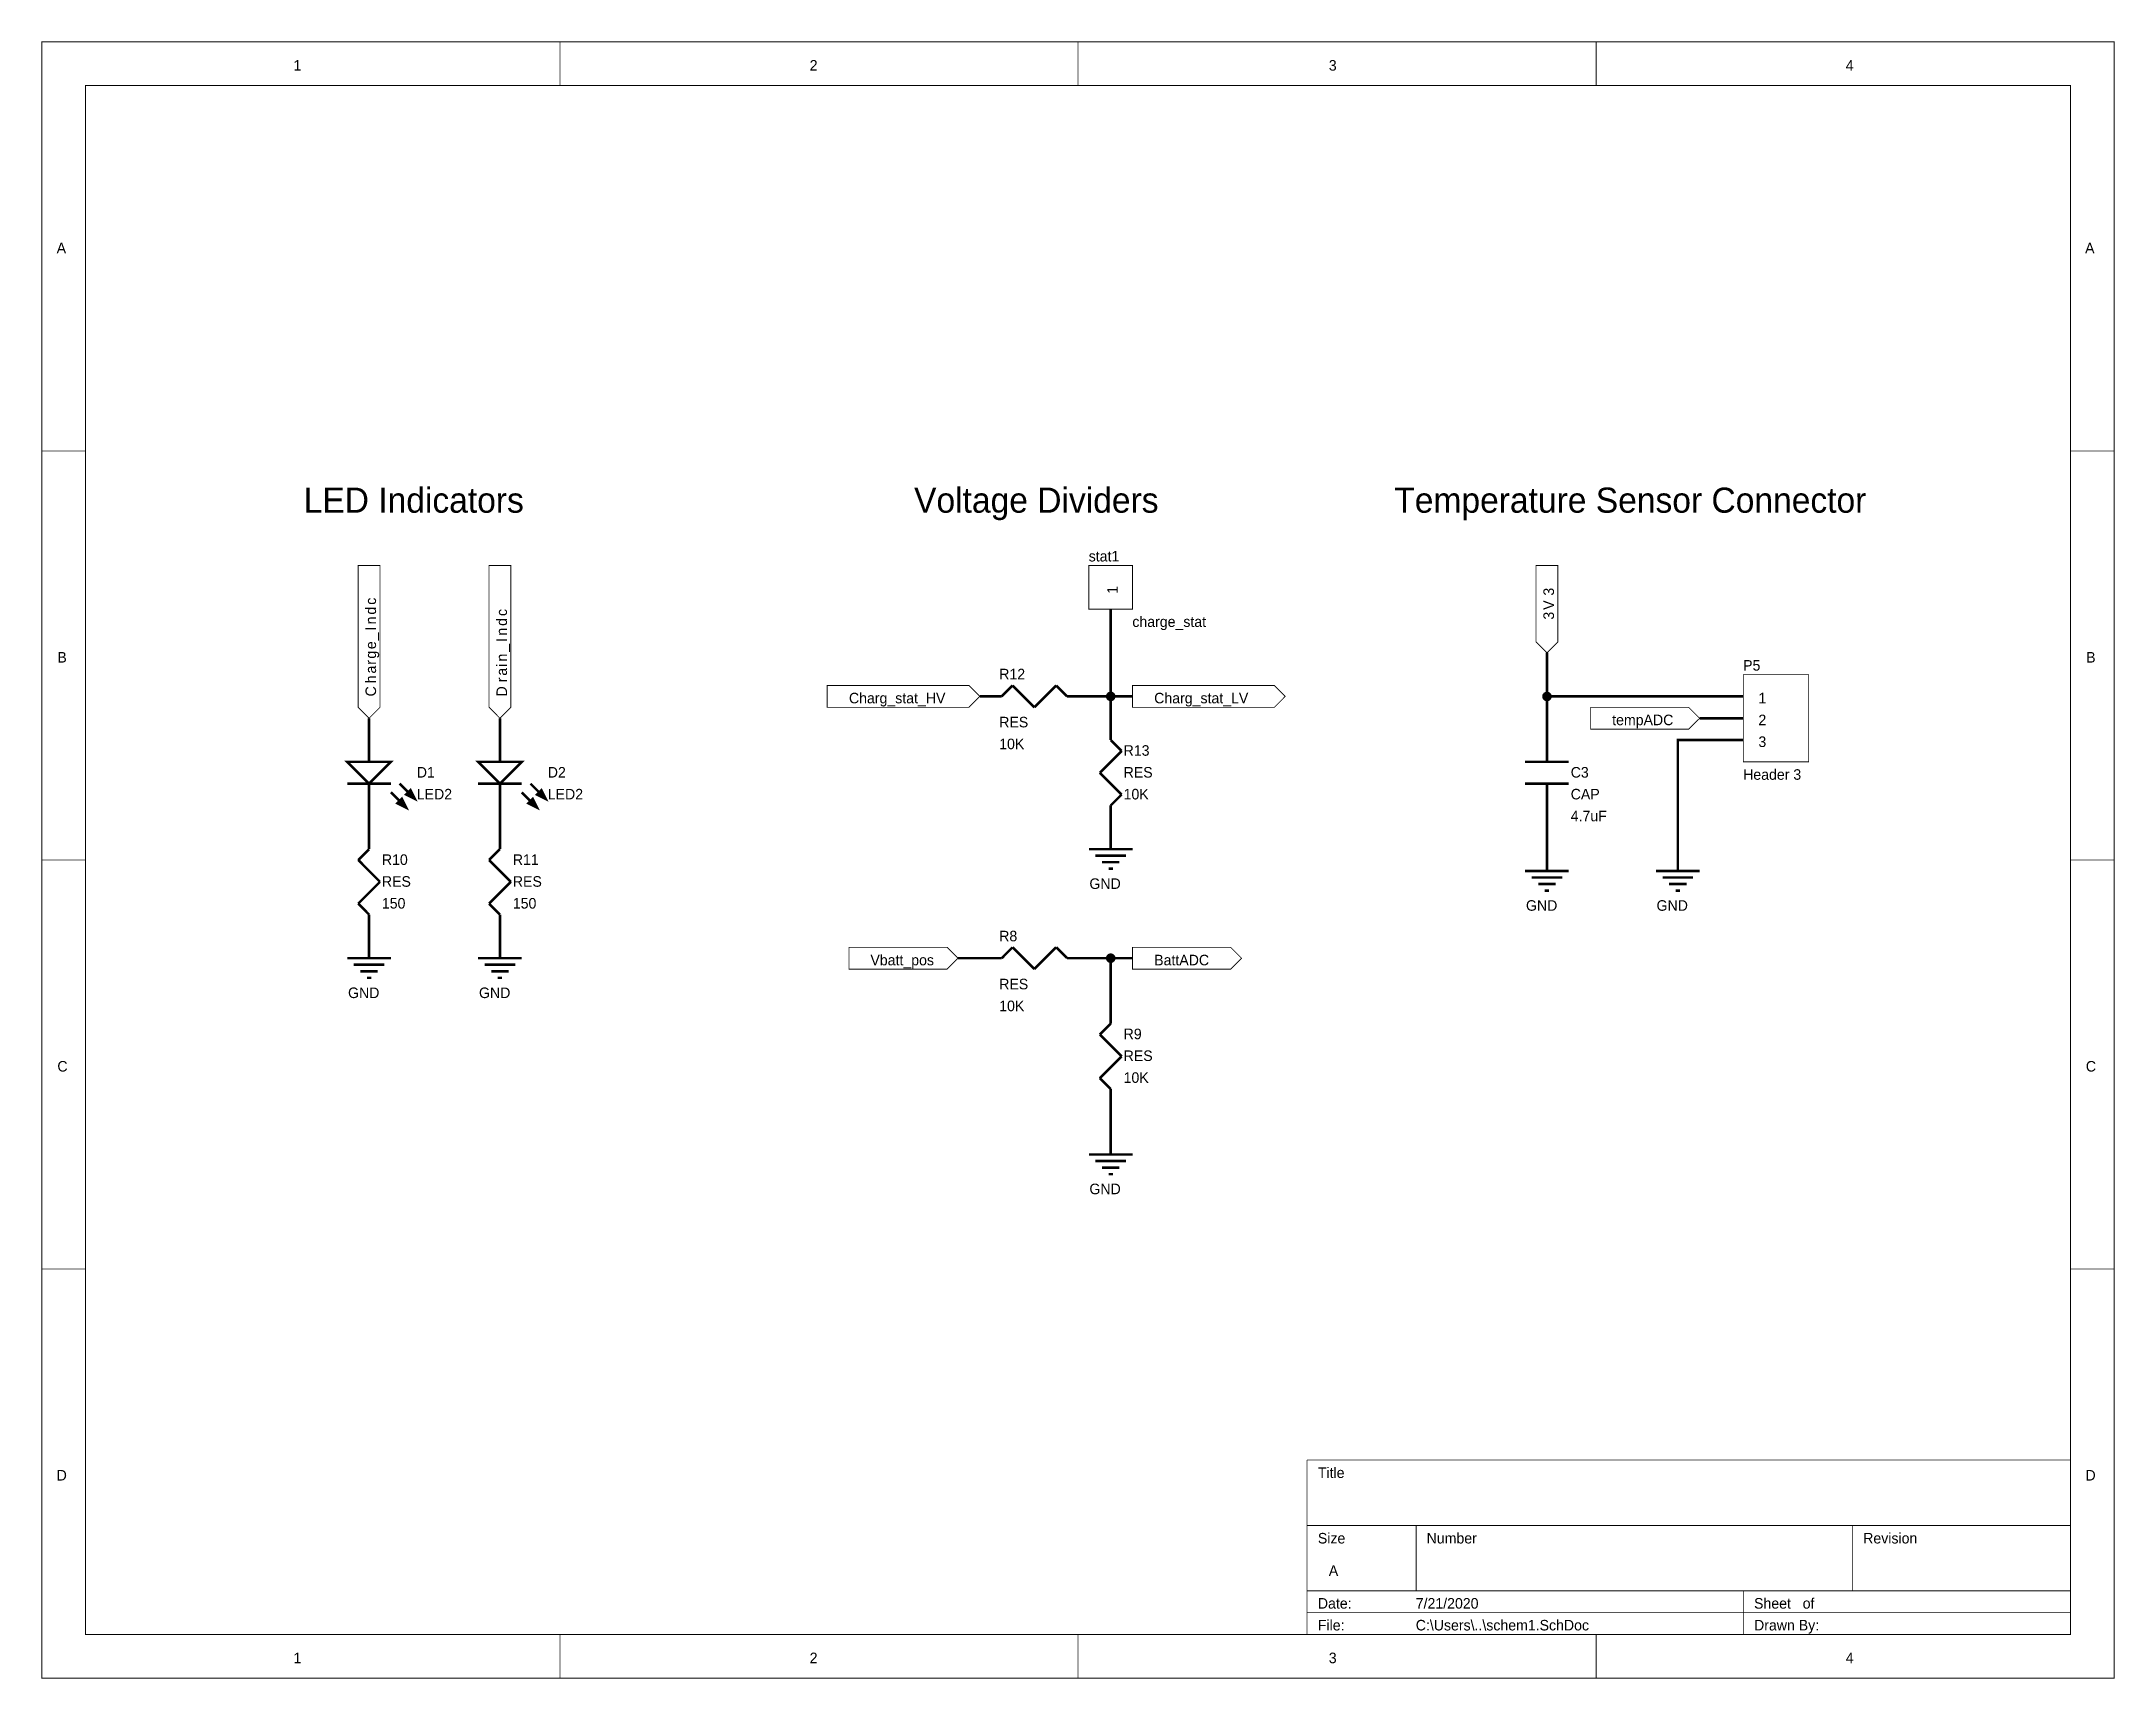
# Model space of a CAD drawing. Header units: millimetres. Extents: x 0 to 9.5, y 0 to 7.5.
import ezdxf

# ---------------------------------------------------------------- set-up
doc = ezdxf.new("R2010")
doc.units = ezdxf.units.MM
doc.header["$MEASUREMENT"] = 0
doc.layers.add('Sheet', color=255, linetype='Continuous')

msp = doc.modelspace()

# ---------------------------------------------------------------- texts
at = {"layer": 'Sheet'}
for s, height, p in [('1', 0.0484, (1.1539, 7.3682)), ('2', 0.0484, (3.5202, 7.3682)), ('3', 0.0484, (5.8998, 7.3682)), ('4', 0.0484, (8.2694, 7.3682)), ('A', 0.0484, (0.0684, 6.531)), ('A', 0.0484, (9.3666, 6.531)), ('LED Indicators', 0.115077, (1.2006, 5.3419)), ('Voltage Dividers', 0.115077, (3.9988, 5.3419)), ('Temperature Sensor Connector', 0.115077, (6.1999, 5.3419)), ('stat1', 0.04837, (4.7992, 5.1184)), ('charge_stat', 0.048366, (4.9993, 4.8182)), ('B', 0.0484, (0.0717, 4.6548)), ('P5', 0.04837, (7.7991, 4.6181)), ('B', 0.0484, (9.3716, 4.6548)), ('R12', 0.04837, (4.389, 4.5781)), ('Charg_stat_HV', 0.048366, (3.7003, 4.468)), ('Charg_stat_LV', 0.048366, (5.0994, 4.468)), ('1', 0.0484, (7.8691, 4.468)), ('RES', 0.04837, (4.389, 4.3579)), ('tempADC', 0.04837, (7.1988, 4.3679)), ('2', 0.0484, (7.8691, 4.3679)), ('10K', 0.04837, (4.389, 4.2578)), ('R13', 0.04837, (4.9593, 4.2278)), ('3', 0.0484, (7.8691, 4.2678)), ('D1', 0.04837, (1.7192, 4.1278)), ('D2', 0.04837, (2.3196, 4.1278)), ('RES', 0.04837, (4.9593, 4.1278)), ('C3', 0.04837, (7.0087, 4.1278)), ('Header 3', 0.04837, (7.7991, 4.1177)), ('LED2', 0.04837, (1.7192, 4.0277)), ('LED2', 0.04837, (2.3196, 4.0277)), ('10K', 0.04837, (4.9593, 4.0277)), ('CAP', 0.04837, (7.0087, 4.0277)), ('4.7uF', 0.04837, (7.0087, 3.9276)), ('R10', 0.04837, (1.5592, 3.7275)), ('R11', 0.04837, (2.1595, 3.7275)), ('RES', 0.04837, (1.5592, 3.6274)), ('RES', 0.04837, (2.1595, 3.6274)), ('GND', 0.04837, (4.8025, 3.6174)), ('150', 0.04837, (1.5592, 3.5274)), ('150', 0.04837, (2.1595, 3.5274)), ('GND', 0.04837, (6.8036, 3.5173)), ('GND', 0.04837, (7.4022, 3.5173)), ('R8', 0.04837, (4.389, 3.3773)), ('Vbatt_pos', 0.04837, (3.7987, 3.2672)), ('BattADC', 0.04837, (5.0994, 3.2672)), ('GND', 0.04837, (1.4041, 3.1171)), ('GND', 0.04837, (2.0044, 3.1171)), ('RES', 0.04837, (4.389, 3.1571)), ('10K', 0.04837, (4.389, 3.057)), ('R9', 0.04837, (4.9593, 2.9286)), ('RES', 0.04837, (4.9593, 2.8286)), ('C', 0.0484, (0.0717, 2.7802)), ('10K', 0.04837, (4.9593, 2.7285)), ('C', 0.0484, (9.3699, 2.7802)), ('GND', 0.04837, (4.8025, 2.2181)), ('D', 0.0484, (0.0684, 0.9056)), ('Title', 0.04837, (5.8497, 0.9173)), ('D', 0.0484, (9.3683, 0.9056)), ('Size', 0.04837, (5.8497, 0.6171)), ('Number', 0.04837, (6.3483, 0.6171)), ('Revision', 0.04837, (8.3494, 0.6171)), ('A', 0.0484, (5.8998, 0.4686)), ('Date:', 0.04837, (5.8497, 0.3185)), ('7/21/2020', 0.04837, (6.2983, 0.3185)), ('Sheet   of', 0.04837, (7.8491, 0.3185)), ('File:', 0.04837, (5.8497, 0.2185)), ('C:\\Users\\..\\schem1.SchDoc', 0.048366, (6.2983, 0.2185)), ('Drawn By:', 0.04837, (7.8491, 0.2185)), ('1', 0.0484, (1.1539, 0.0684)), ('2', 0.0484, (3.5202, 0.0684)), ('3', 0.0484, (5.8998, 0.0684)), ('4', 0.0484, (8.2694, 0.0684))]:
    msp.add_text(s, height=height, dxfattribs=at).set_placement(p)
for s, p in [('c', (1.5325, 4.9199)), ('1', (4.9326, 4.97)), ('3', (6.932, 4.9616)), ('d', (1.5325, 4.8749)), ('n', (1.5325, 4.8299)), ('d', (2.1328, 4.8232)), ('c', (2.1328, 4.8682)), ('3', (6.932, 4.8516)), ('V', (6.932, 4.8966)), ('I', (1.5325, 4.8015)), ('_', (1.5325, 4.7565)), ('I', (2.1328, 4.7498)), ('n', (2.1328, 4.7782)), ('e', (1.5325, 4.7165)), ('r', (1.5325, 4.6448)), ('g', (1.5325, 4.6731)), ('n', (2.1328, 4.6598)), ('_', (2.1328, 4.7048)), ('h', (1.5325, 4.5597)), ('a', (1.5325, 4.6047)), ('i', (2.1328, 4.6348)), ('a', (2.1328, 4.5947)), ('r', (2.1328, 4.5647)), ('C', (1.5325, 4.4997)), ('D', (2.1328, 4.4997))]:
    msp.add_text(s, height=0.0484, rotation=90, dxfattribs=at).set_placement(p)

# ---------------------------------------------------------------- linework, layer by layer
at = {"layer": 'Sheet'}
for points, const_width in [([(0.0007, 7.5), (0.2007, 7.5)], 0.0039), ([(2.3754, 7.5), (2.3754, 7.3)], 0.0039), ([(4.75, 7.5), (4.75, 7.2999)], 0.0039), ([(7.125, 7.5), (7.125, 7.2999)], 0.0039), ([(9.4996, 7.5), (9.2995, 7.5)], 0.0039), ([(9.4996, 7.5), (9.4996, 7.2999)], 0.0039), ([(0.0007, 5.625), (0.2007, 5.625)], 0.0039), ([(9.4996, 5.625), (9.2995, 5.625)], 0.0039), ([(4.9001, 4.8999), (4.9001, 4.7999)], 0.0118), ([(5.0001, 4.4999), (4.9001, 4.4999), (4.9001, 4.7999)], 0.0118), ([(6.8999, 4.6998), (6.8999, 4.4997), (6.8999, 4.3996)], 0.0118), ([(4.4002, 4.4999), (4.3002, 4.4999)], 0.0118), ([(4.4501, 4.5499), (4.4002, 4.4999)], 0.0118), ([(4.5501, 4.4498), (4.4501, 4.5499)], 0.0118), ([(4.6502, 4.5499), (4.5501, 4.4498)], 0.0118), ([(4.7002, 4.4999), (4.6502, 4.5499)], 0.0118), ([(4.7002, 4.4999), (4.8, 4.4999)], 0.0118), ([(4.8, 4.4999), (4.9001, 4.4999)], 0.0118), ([(4.8801, 4.4999), (4.8801, 4.5009), (4.8801, 4.502), (4.8803, 4.503), (4.8805, 4.5038), (4.8807, 4.5049), (4.8809, 4.5059), (4.8813, 4.5068), (4.8817, 4.5076), (4.8819, 4.5086), (4.8826, 4.5095), (4.883, 4.5103), (4.8834, 4.5111), (4.884, 4.5118), (4.8847, 4.5126), (4.8853, 4.5134), (4.8859, 4.5141), (4.8865, 4.5147), (4.8874, 4.5153), (4.8882, 4.5159), (4.8888, 4.5166), (4.8897, 4.517), (4.8905, 4.5174), (4.8913, 4.518), (4.8924, 4.5182), (4.8932, 4.5186), (4.894, 4.5191), (4.8951, 4.5193), (4.8961, 4.5195), (4.897, 4.5197), (4.898, 4.5199), (4.899, 4.5199), (4.9001, 4.5199)], 0.0039), ([(4.8801, 4.4999), (4.8801, 4.5009), (4.8801, 4.502), (4.8803, 4.503), (4.8805, 4.5038), (4.8807, 4.5049), (4.8809, 4.5059), (4.8813, 4.5068), (4.8817, 4.5076), (4.8819, 4.5086), (4.8826, 4.5095), (4.883, 4.5103), (4.8834, 4.5111), (4.884, 4.5118), (4.8847, 4.5126), (4.8853, 4.5134), (4.8859, 4.5141), (4.8865, 4.5147), (4.8874, 4.5153), (4.8882, 4.5159), (4.8888, 4.5166), (4.8897, 4.517), (4.8905, 4.5174), (4.8913, 4.518), (4.8924, 4.5182), (4.8932, 4.5186), (4.894, 4.5191), (4.8951, 4.5193), (4.8961, 4.5195), (4.897, 4.5197), (4.898, 4.5199), (4.899, 4.5199), (4.9001, 4.5199)], 0.0039), ([(4.8801, 4.4999), (4.8801, 4.5009), (4.8801, 4.502), (4.8803, 4.503), (4.8805, 4.5038), (4.8807, 4.5049), (4.8809, 4.5059), (4.8813, 4.5068), (4.8817, 4.5076), (4.8819, 4.5086), (4.8826, 4.5095), (4.883, 4.5103), (4.8834, 4.5111), (4.884, 4.5118), (4.8847, 4.5126), (4.8853, 4.5134), (4.8859, 4.5141), (4.8865, 4.5147), (4.8874, 4.5153), (4.8882, 4.5159), (4.8888, 4.5166), (4.8897, 4.517), (4.8905, 4.5174), (4.8913, 4.518), (4.8924, 4.5182), (4.8932, 4.5186), (4.894, 4.5191), (4.8951, 4.5193), (4.8961, 4.5195), (4.897, 4.5197), (4.898, 4.5199), (4.899, 4.5199), (4.9001, 4.5199)], 0.0039), ([(4.8801, 4.4999), (4.8801, 4.5009), (4.8801, 4.502), (4.8803, 4.503), (4.8805, 4.5038), (4.8807, 4.5049), (4.8809, 4.5059), (4.8813, 4.5068), (4.8817, 4.5076), (4.8819, 4.5086), (4.8826, 4.5095), (4.883, 4.5103), (4.8834, 4.5111), (4.884, 4.5118), (4.8847, 4.5126), (4.8853, 4.5134), (4.8859, 4.5141), (4.8865, 4.5147), (4.8874, 4.5153), (4.8882, 4.5159), (4.8888, 4.5166), (4.8897, 4.517), (4.8905, 4.5174), (4.8913, 4.518), (4.8924, 4.5182), (4.8932, 4.5186), (4.894, 4.5191), (4.8951, 4.5193), (4.8961, 4.5195), (4.897, 4.5197), (4.898, 4.5199), (4.899, 4.5199), (4.9001, 4.5199)], 0.0039), ([(4.8801, 4.4999), (4.8801, 4.5009), (4.8801, 4.502), (4.8803, 4.503), (4.8805, 4.5038), (4.8807, 4.5049), (4.8809, 4.5059), (4.8813, 4.5068), (4.8817, 4.5076), (4.8819, 4.5086), (4.8826, 4.5095), (4.883, 4.5103), (4.8834, 4.5111), (4.884, 4.5118), (4.8847, 4.5126), (4.8853, 4.5134), (4.8859, 4.5141), (4.8865, 4.5147), (4.8874, 4.5153), (4.8882, 4.5159), (4.8888, 4.5166), (4.8897, 4.517), (4.8905, 4.5174), (4.8913, 4.518), (4.8924, 4.5182), (4.8932, 4.5186), (4.894, 4.5191), (4.8951, 4.5193), (4.8961, 4.5195), (4.897, 4.5197), (4.898, 4.5199), (4.899, 4.5199), (4.9001, 4.5199)], 0.0039), ([(4.8801, 4.4999), (4.8801, 4.5009), (4.8801, 4.502), (4.8803, 4.503), (4.8805, 4.5038), (4.8807, 4.5049), (4.8809, 4.5059), (4.8813, 4.5068), (4.8817, 4.5076), (4.8819, 4.5086), (4.8826, 4.5095), (4.883, 4.5103), (4.8834, 4.5111), (4.884, 4.5118), (4.8847, 4.5126), (4.8853, 4.5134), (4.8859, 4.5141), (4.8865, 4.5147), (4.8874, 4.5153), (4.8882, 4.5159), (4.8888, 4.5166), (4.8897, 4.517), (4.8905, 4.5174), (4.8913, 4.518), (4.8924, 4.5182), (4.8932, 4.5186), (4.894, 4.5191), (4.8951, 4.5193), (4.8961, 4.5195), (4.897, 4.5197), (4.898, 4.5199), (4.899, 4.5199), (4.9001, 4.5199)], 0.0039), ([(4.8801, 4.4999), (4.8801, 4.5009), (4.8801, 4.502), (4.8803, 4.503), (4.8805, 4.5038), (4.8807, 4.5049), (4.8809, 4.5059), (4.8813, 4.5068), (4.8817, 4.5076), (4.8819, 4.5086), (4.8826, 4.5095), (4.883, 4.5103), (4.8834, 4.5111), (4.884, 4.5118), (4.8847, 4.5126), (4.8853, 4.5134), (4.8859, 4.5141), (4.8865, 4.5147), (4.8874, 4.5153), (4.8882, 4.5159), (4.8888, 4.5166), (4.8897, 4.517), (4.8905, 4.5174), (4.8913, 4.518), (4.8924, 4.5182), (4.8932, 4.5186), (4.894, 4.5191), (4.8951, 4.5193), (4.8961, 4.5195), (4.897, 4.5197), (4.898, 4.5199), (4.899, 4.5199), (4.9001, 4.5199)], 0.0039), ([(4.8801, 4.4999), (4.8801, 4.5009), (4.8801, 4.502), (4.8803, 4.503), (4.8805, 4.5038), (4.8807, 4.5049), (4.8809, 4.5059), (4.8813, 4.5068), (4.8817, 4.5076), (4.8819, 4.5086), (4.8826, 4.5095), (4.883, 4.5103), (4.8834, 4.5111), (4.884, 4.5118), (4.8847, 4.5126), (4.8853, 4.5134), (4.8859, 4.5141), (4.8865, 4.5147), (4.8874, 4.5153), (4.8882, 4.5159), (4.8888, 4.5166), (4.8897, 4.517), (4.8905, 4.5174), (4.8913, 4.518), (4.8924, 4.5182), (4.8932, 4.5186), (4.894, 4.5191), (4.8951, 4.5193), (4.8961, 4.5195), (4.897, 4.5197), (4.898, 4.5199), (4.899, 4.5199), (4.9001, 4.5199)], 0.0039), ([(4.8801, 4.4999), (4.8801, 4.5009), (4.8801, 4.502), (4.8803, 4.503), (4.8805, 4.5038), (4.8807, 4.5049), (4.8809, 4.5059), (4.8813, 4.5068), (4.8817, 4.5076), (4.8819, 4.5086), (4.8826, 4.5095), (4.883, 4.5103), (4.8834, 4.5111), (4.884, 4.5118), (4.8847, 4.5126), (4.8853, 4.5134), (4.8859, 4.5141), (4.8865, 4.5147), (4.8874, 4.5153), (4.8882, 4.5159), (4.8888, 4.5166), (4.8897, 4.517), (4.8905, 4.5174), (4.8913, 4.518), (4.8924, 4.5182), (4.8932, 4.5186), (4.894, 4.5191), (4.8951, 4.5193), (4.8961, 4.5195), (4.897, 4.5197), (4.898, 4.5199), (4.899, 4.5199), (4.9001, 4.5199)], 0.0039), ([(4.8801, 4.4999), (4.8801, 4.5009), (4.8801, 4.502), (4.8803, 4.503), (4.8805, 4.5038), (4.8807, 4.5049), (4.8809, 4.5059), (4.8813, 4.5068), (4.8817, 4.5076), (4.8819, 4.5086), (4.8826, 4.5095), (4.883, 4.5103), (4.8834, 4.5111), (4.884, 4.5118), (4.8847, 4.5126), (4.8853, 4.5134), (4.8859, 4.5141), (4.8865, 4.5147), (4.8874, 4.5153), (4.8882, 4.5159), (4.8888, 4.5166), (4.8897, 4.517), (4.8905, 4.5174), (4.8913, 4.518), (4.8924, 4.5182), (4.8932, 4.5186), (4.894, 4.5191), (4.8951, 4.5193), (4.8961, 4.5195), (4.897, 4.5197), (4.898, 4.5199), (4.899, 4.5199), (4.9001, 4.5199)], 0.0039), ([(4.8801, 4.4999), (4.8801, 4.5009), (4.8801, 4.502), (4.8803, 4.503), (4.8805, 4.5038), (4.8807, 4.5049), (4.8809, 4.5059), (4.8813, 4.5068), (4.8817, 4.5076), (4.8819, 4.5086), (4.8826, 4.5095), (4.883, 4.5103), (4.8834, 4.5111), (4.884, 4.5118), (4.8847, 4.5126), (4.8853, 4.5134), (4.8859, 4.5141), (4.8865, 4.5147), (4.8874, 4.5153), (4.8882, 4.5159), (4.8888, 4.5166), (4.8897, 4.517), (4.8905, 4.5174), (4.8913, 4.518), (4.8924, 4.5182), (4.8932, 4.5186), (4.894, 4.5191), (4.8951, 4.5193), (4.8961, 4.5195), (4.897, 4.5197), (4.898, 4.5199), (4.899, 4.5199), (4.9001, 4.5199)], 0.0039), ([(4.8801, 4.4999), (4.8801, 4.5009), (4.8801, 4.502), (4.8803, 4.503), (4.8805, 4.5038), (4.8807, 4.5049), (4.8809, 4.5059), (4.8813, 4.5068), (4.8817, 4.5076), (4.8819, 4.5086), (4.8826, 4.5095), (4.883, 4.5103), (4.8834, 4.5111), (4.884, 4.5118), (4.8847, 4.5126), (4.8853, 4.5134), (4.8859, 4.5141), (4.8865, 4.5147), (4.8874, 4.5153), (4.8882, 4.5159), (4.8888, 4.5166), (4.8897, 4.517), (4.8905, 4.5174), (4.8913, 4.518), (4.8924, 4.5182), (4.8932, 4.5186), (4.894, 4.5191), (4.8951, 4.5193), (4.8961, 4.5195), (4.897, 4.5197), (4.898, 4.5199), (4.899, 4.5199), (4.9001, 4.5199)], 0.0039), ([(4.9001, 4.4799), (4.899, 4.4799), (4.898, 4.4799), (4.897, 4.4801), (4.8961, 4.4803), (4.8951, 4.4805), (4.894, 4.4807), (4.8932, 4.4811), (4.8924, 4.4815), (4.8913, 4.4817), (4.8905, 4.4824), (4.8897, 4.4828), (4.8888, 4.4832), (4.8882, 4.4838), (4.8874, 4.4844), (4.8865, 4.4851), (4.8859, 4.4857), (4.8853, 4.4863), (4.8847, 4.4872), (4.884, 4.488), (4.8834, 4.4886), (4.883, 4.4895), (4.8826, 4.4903), (4.8819, 4.4911), (4.8817, 4.4922), (4.8813, 4.493), (4.8809, 4.4938), (4.8807, 4.4949), (4.8805, 4.4959), (4.8803, 4.4967), (4.8801, 4.4978), (4.8801, 4.4988), (4.8801, 4.4999)], 0.0039), ([(4.8801, 4.4999), (4.8801, 4.4999)], 0.0039), ([(4.9001, 4.4799), (4.899, 4.4799), (4.898, 4.4799), (4.897, 4.4801), (4.8961, 4.4803), (4.8951, 4.4805), (4.894, 4.4807), (4.8932, 4.4811), (4.8924, 4.4815), (4.8913, 4.4817), (4.8905, 4.4824), (4.8897, 4.4828), (4.8888, 4.4832), (4.8882, 4.4838), (4.8874, 4.4844), (4.8865, 4.4851), (4.8859, 4.4857), (4.8853, 4.4863), (4.8847, 4.4872), (4.884, 4.488), (4.8834, 4.4886), (4.883, 4.4895), (4.8826, 4.4903), (4.8819, 4.4911), (4.8817, 4.4922), (4.8813, 4.493), (4.8809, 4.4938), (4.8807, 4.4949), (4.8805, 4.4959), (4.8803, 4.4967), (4.8801, 4.4978), (4.8801, 4.4988), (4.8801, 4.4999)], 0.0039), ([(4.8801, 4.4999), (4.8801, 4.4999)], 0.0039), ([(4.9001, 4.4799), (4.899, 4.4799), (4.898, 4.4799), (4.897, 4.4801), (4.8961, 4.4803), (4.8951, 4.4805), (4.894, 4.4807), (4.8932, 4.4811), (4.8924, 4.4815), (4.8913, 4.4817), (4.8905, 4.4824), (4.8897, 4.4828), (4.8888, 4.4832), (4.8882, 4.4838), (4.8874, 4.4844), (4.8865, 4.4851), (4.8859, 4.4857), (4.8853, 4.4863), (4.8847, 4.4872), (4.884, 4.488), (4.8834, 4.4886), (4.883, 4.4895), (4.8826, 4.4903), (4.8819, 4.4911), (4.8817, 4.4922), (4.8813, 4.493), (4.8809, 4.4938), (4.8807, 4.4949), (4.8805, 4.4959), (4.8803, 4.4967), (4.8801, 4.4978), (4.8801, 4.4988), (4.8801, 4.4999)], 0.0039), ([(4.8801, 4.4999), (4.8801, 4.4999)], 0.0039), ([(4.9001, 4.4799), (4.899, 4.4799), (4.898, 4.4799), (4.897, 4.4801), (4.8961, 4.4803), (4.8951, 4.4805), (4.894, 4.4807), (4.8932, 4.4811), (4.8924, 4.4815), (4.8913, 4.4817), (4.8905, 4.4824), (4.8897, 4.4828), (4.8888, 4.4832), (4.8882, 4.4838), (4.8874, 4.4844), (4.8865, 4.4851), (4.8859, 4.4857), (4.8853, 4.4863), (4.8847, 4.4872), (4.884, 4.488), (4.8834, 4.4886), (4.883, 4.4895), (4.8826, 4.4903), (4.8819, 4.4911), (4.8817, 4.4922), (4.8813, 4.493), (4.8809, 4.4938), (4.8807, 4.4949), (4.8805, 4.4959), (4.8803, 4.4967), (4.8801, 4.4978), (4.8801, 4.4988), (4.8801, 4.4999)], 0.0039), ([(4.8801, 4.4999), (4.8801, 4.4999)], 0.0039), ([(4.9001, 4.4799), (4.899, 4.4799), (4.898, 4.4799), (4.897, 4.4801), (4.8961, 4.4803), (4.8951, 4.4805), (4.894, 4.4807), (4.8932, 4.4811), (4.8924, 4.4815), (4.8913, 4.4817), (4.8905, 4.4824), (4.8897, 4.4828), (4.8888, 4.4832), (4.8882, 4.4838), (4.8874, 4.4844), (4.8865, 4.4851), (4.8859, 4.4857), (4.8853, 4.4863), (4.8847, 4.4872), (4.884, 4.488), (4.8834, 4.4886), (4.883, 4.4895), (4.8826, 4.4903), (4.8819, 4.4911), (4.8817, 4.4922), (4.8813, 4.493), (4.8809, 4.4938), (4.8807, 4.4949), (4.8805, 4.4959), (4.8803, 4.4967), (4.8801, 4.4978), (4.8801, 4.4988), (4.8801, 4.4999)], 0.0039), ([(4.8801, 4.4999), (4.8801, 4.4999)], 0.0039), ([(4.9001, 4.4799), (4.899, 4.4799), (4.898, 4.4799), (4.897, 4.4801), (4.8961, 4.4803), (4.8951, 4.4805), (4.894, 4.4807), (4.8932, 4.4811), (4.8924, 4.4815), (4.8913, 4.4817), (4.8905, 4.4824), (4.8897, 4.4828), (4.8888, 4.4832), (4.8882, 4.4838), (4.8874, 4.4844), (4.8865, 4.4851), (4.8859, 4.4857), (4.8853, 4.4863), (4.8847, 4.4872), (4.884, 4.488), (4.8834, 4.4886), (4.883, 4.4895), (4.8826, 4.4903), (4.8819, 4.4911), (4.8817, 4.4922), (4.8813, 4.493), (4.8809, 4.4938), (4.8807, 4.4949), (4.8805, 4.4959), (4.8803, 4.4967), (4.8801, 4.4978), (4.8801, 4.4988), (4.8801, 4.4999)], 0.0039), ([(4.8801, 4.4999), (4.8801, 4.4999)], 0.0039), ([(4.9001, 4.4799), (4.899, 4.4799), (4.898, 4.4799), (4.897, 4.4801), (4.8961, 4.4803), (4.8951, 4.4805), (4.894, 4.4807), (4.8932, 4.4811), (4.8924, 4.4815), (4.8913, 4.4817), (4.8905, 4.4824), (4.8897, 4.4828), (4.8888, 4.4832), (4.8882, 4.4838), (4.8874, 4.4844), (4.8865, 4.4851), (4.8859, 4.4857), (4.8853, 4.4863), (4.8847, 4.4872), (4.884, 4.488), (4.8834, 4.4886), (4.883, 4.4895), (4.8826, 4.4903), (4.8819, 4.4911), (4.8817, 4.4922), (4.8813, 4.493), (4.8809, 4.4938), (4.8807, 4.4949), (4.8805, 4.4959), (4.8803, 4.4967), (4.8801, 4.4978), (4.8801, 4.4988), (4.8801, 4.4999)], 0.0039), ([(4.8801, 4.4999), (4.8801, 4.4999)], 0.0039), ([(4.9001, 4.4799), (4.899, 4.4799), (4.898, 4.4799), (4.897, 4.4801), (4.8961, 4.4803), (4.8951, 4.4805), (4.894, 4.4807), (4.8932, 4.4811), (4.8924, 4.4815), (4.8913, 4.4817), (4.8905, 4.4824), (4.8897, 4.4828), (4.8888, 4.4832), (4.8882, 4.4838), (4.8874, 4.4844), (4.8865, 4.4851), (4.8859, 4.4857), (4.8853, 4.4863), (4.8847, 4.4872), (4.884, 4.488), (4.8834, 4.4886), (4.883, 4.4895), (4.8826, 4.4903), (4.8819, 4.4911), (4.8817, 4.4922), (4.8813, 4.493), (4.8809, 4.4938), (4.8807, 4.4949), (4.8805, 4.4959), (4.8803, 4.4967), (4.8801, 4.4978), (4.8801, 4.4988), (4.8801, 4.4999)], 0.0039), ([(4.8801, 4.4999), (4.8801, 4.4999)], 0.0039), ([(4.9001, 4.4799), (4.899, 4.4799), (4.898, 4.4799), (4.897, 4.4801), (4.8961, 4.4803), (4.8951, 4.4805), (4.894, 4.4807), (4.8932, 4.4811), (4.8924, 4.4815), (4.8913, 4.4817), (4.8905, 4.4824), (4.8897, 4.4828), (4.8888, 4.4832), (4.8882, 4.4838), (4.8874, 4.4844), (4.8865, 4.4851), (4.8859, 4.4857), (4.8853, 4.4863), (4.8847, 4.4872), (4.884, 4.488), (4.8834, 4.4886), (4.883, 4.4895), (4.8826, 4.4903), (4.8819, 4.4911), (4.8817, 4.4922), (4.8813, 4.493), (4.8809, 4.4938), (4.8807, 4.4949), (4.8805, 4.4959), (4.8803, 4.4967), (4.8801, 4.4978), (4.8801, 4.4988), (4.8801, 4.4999)], 0.0039), ([(4.8801, 4.4999), (4.8801, 4.4999)], 0.0039), ([(4.9001, 4.4799), (4.899, 4.4799), (4.898, 4.4799), (4.897, 4.4801), (4.8961, 4.4803), (4.8951, 4.4805), (4.894, 4.4807), (4.8932, 4.4811), (4.8924, 4.4815), (4.8913, 4.4817), (4.8905, 4.4824), (4.8897, 4.4828), (4.8888, 4.4832), (4.8882, 4.4838), (4.8874, 4.4844), (4.8865, 4.4851), (4.8859, 4.4857), (4.8853, 4.4863), (4.8847, 4.4872), (4.884, 4.488), (4.8834, 4.4886), (4.883, 4.4895), (4.8826, 4.4903), (4.8819, 4.4911), (4.8817, 4.4922), (4.8813, 4.493), (4.8809, 4.4938), (4.8807, 4.4949), (4.8805, 4.4959), (4.8803, 4.4967), (4.8801, 4.4978), (4.8801, 4.4988), (4.8801, 4.4999)], 0.0039), ([(4.8801, 4.4999), (4.8801, 4.4999)], 0.0039), ([(4.9001, 4.4799), (4.899, 4.4799), (4.898, 4.4799), (4.897, 4.4801), (4.8961, 4.4803), (4.8951, 4.4805), (4.894, 4.4807), (4.8932, 4.4811), (4.8924, 4.4815), (4.8913, 4.4817), (4.8905, 4.4824), (4.8897, 4.4828), (4.8888, 4.4832), (4.8882, 4.4838), (4.8874, 4.4844), (4.8865, 4.4851), (4.8859, 4.4857), (4.8853, 4.4863), (4.8847, 4.4872), (4.884, 4.488), (4.8834, 4.4886), (4.883, 4.4895), (4.8826, 4.4903), (4.8819, 4.4911), (4.8817, 4.4922), (4.8813, 4.493), (4.8809, 4.4938), (4.8807, 4.4949), (4.8805, 4.4959), (4.8803, 4.4967), (4.8801, 4.4978), (4.8801, 4.4988), (4.8801, 4.4999)], 0.0039), ([(4.8801, 4.4999), (4.8801, 4.4999)], 0.0039), ([(4.9001, 4.4799), (4.899, 4.4799), (4.898, 4.4799), (4.897, 4.4801), (4.8961, 4.4803), (4.8951, 4.4805), (4.894, 4.4807), (4.8932, 4.4811), (4.8924, 4.4815), (4.8913, 4.4817), (4.8905, 4.4824), (4.8897, 4.4828), (4.8888, 4.4832), (4.8882, 4.4838), (4.8874, 4.4844), (4.8865, 4.4851), (4.8859, 4.4857), (4.8853, 4.4863), (4.8847, 4.4872), (4.884, 4.488), (4.8834, 4.4886), (4.883, 4.4895), (4.8826, 4.4903), (4.8819, 4.4911), (4.8817, 4.4922), (4.8813, 4.493), (4.8809, 4.4938), (4.8807, 4.4949), (4.8805, 4.4959), (4.8803, 4.4967), (4.8801, 4.4978), (4.8801, 4.4988), (4.8801, 4.4999)], 0.0039), ([(4.8801, 4.4999), (4.8801, 4.4999)], 0.0039), ([(4.9001, 4.4999), (4.9001, 4.3998)], 0.0118), ([(4.9001, 4.5199), (4.9001, 4.5199)], 0.0039), ([(4.9001, 4.5199), (4.9011, 4.5199), (4.9022, 4.5199), (4.9032, 4.5197), (4.904, 4.5195), (4.9051, 4.5193), (4.9061, 4.5191), (4.907, 4.5186), (4.9078, 4.5182), (4.9088, 4.518), (4.9097, 4.5174), (4.9105, 4.517), (4.9113, 4.5166), (4.912, 4.5159), (4.9128, 4.5153), (4.9136, 4.5147), (4.9143, 4.5141), (4.9149, 4.5134), (4.9155, 4.5126), (4.9161, 4.5118), (4.9168, 4.5111), (4.9172, 4.5103), (4.9176, 4.5095), (4.9182, 4.5086), (4.9184, 4.5076), (4.9188, 4.5068), (4.9193, 4.5059), (4.9195, 4.5049), (4.9197, 4.5038), (4.9199, 4.503), (4.9201, 4.502), (4.9201, 4.5009), (4.9201, 4.4999)], 0.0039), ([(4.9001, 4.5199), (4.9001, 4.5199)], 0.0039), ([(4.9001, 4.5199), (4.9011, 4.5199), (4.9022, 4.5199), (4.9032, 4.5197), (4.904, 4.5195), (4.9051, 4.5193), (4.9061, 4.5191), (4.907, 4.5186), (4.9078, 4.5182), (4.9088, 4.518), (4.9097, 4.5174), (4.9105, 4.517), (4.9113, 4.5166), (4.912, 4.5159), (4.9128, 4.5153), (4.9136, 4.5147), (4.9143, 4.5141), (4.9149, 4.5134), (4.9155, 4.5126), (4.9161, 4.5118), (4.9168, 4.5111), (4.9172, 4.5103), (4.9176, 4.5095), (4.9182, 4.5086), (4.9184, 4.5076), (4.9188, 4.5068), (4.9193, 4.5059), (4.9195, 4.5049), (4.9197, 4.5038), (4.9199, 4.503), (4.9201, 4.502), (4.9201, 4.5009), (4.9201, 4.4999)], 0.0039), ([(4.9001, 4.5199), (4.9001, 4.5199)], 0.0039), ([(4.9001, 4.5199), (4.9011, 4.5199), (4.9022, 4.5199), (4.9032, 4.5197), (4.904, 4.5195), (4.9051, 4.5193), (4.9061, 4.5191), (4.907, 4.5186), (4.9078, 4.5182), (4.9088, 4.518), (4.9097, 4.5174), (4.9105, 4.517), (4.9113, 4.5166), (4.912, 4.5159), (4.9128, 4.5153), (4.9136, 4.5147), (4.9143, 4.5141), (4.9149, 4.5134), (4.9155, 4.5126), (4.9161, 4.5118), (4.9168, 4.5111), (4.9172, 4.5103), (4.9176, 4.5095), (4.9182, 4.5086), (4.9184, 4.5076), (4.9188, 4.5068), (4.9193, 4.5059), (4.9195, 4.5049), (4.9197, 4.5038), (4.9199, 4.503), (4.9201, 4.502), (4.9201, 4.5009), (4.9201, 4.4999)], 0.0039), ([(4.9001, 4.5199), (4.9001, 4.5199)], 0.0039), ([(4.9001, 4.5199), (4.9011, 4.5199), (4.9022, 4.5199), (4.9032, 4.5197), (4.904, 4.5195), (4.9051, 4.5193), (4.9061, 4.5191), (4.907, 4.5186), (4.9078, 4.5182), (4.9088, 4.518), (4.9097, 4.5174), (4.9105, 4.517), (4.9113, 4.5166), (4.912, 4.5159), (4.9128, 4.5153), (4.9136, 4.5147), (4.9143, 4.5141), (4.9149, 4.5134), (4.9155, 4.5126), (4.9161, 4.5118), (4.9168, 4.5111), (4.9172, 4.5103), (4.9176, 4.5095), (4.9182, 4.5086), (4.9184, 4.5076), (4.9188, 4.5068), (4.9193, 4.5059), (4.9195, 4.5049), (4.9197, 4.5038), (4.9199, 4.503), (4.9201, 4.502), (4.9201, 4.5009), (4.9201, 4.4999)], 0.0039), ([(4.9001, 4.5199), (4.9001, 4.5199)], 0.0039), ([(4.9001, 4.5199), (4.9011, 4.5199), (4.9022, 4.5199), (4.9032, 4.5197), (4.904, 4.5195), (4.9051, 4.5193), (4.9061, 4.5191), (4.907, 4.5186), (4.9078, 4.5182), (4.9088, 4.518), (4.9097, 4.5174), (4.9105, 4.517), (4.9113, 4.5166), (4.912, 4.5159), (4.9128, 4.5153), (4.9136, 4.5147), (4.9143, 4.5141), (4.9149, 4.5134), (4.9155, 4.5126), (4.9161, 4.5118), (4.9168, 4.5111), (4.9172, 4.5103), (4.9176, 4.5095), (4.9182, 4.5086), (4.9184, 4.5076), (4.9188, 4.5068), (4.9193, 4.5059), (4.9195, 4.5049), (4.9197, 4.5038), (4.9199, 4.503), (4.9201, 4.502), (4.9201, 4.5009), (4.9201, 4.4999)], 0.0039), ([(4.9001, 4.5199), (4.9001, 4.5199)], 0.0039), ([(4.9001, 4.5199), (4.9011, 4.5199), (4.9022, 4.5199), (4.9032, 4.5197), (4.904, 4.5195), (4.9051, 4.5193), (4.9061, 4.5191), (4.907, 4.5186), (4.9078, 4.5182), (4.9088, 4.518), (4.9097, 4.5174), (4.9105, 4.517), (4.9113, 4.5166), (4.912, 4.5159), (4.9128, 4.5153), (4.9136, 4.5147), (4.9143, 4.5141), (4.9149, 4.5134), (4.9155, 4.5126), (4.9161, 4.5118), (4.9168, 4.5111), (4.9172, 4.5103), (4.9176, 4.5095), (4.9182, 4.5086), (4.9184, 4.5076), (4.9188, 4.5068), (4.9193, 4.5059), (4.9195, 4.5049), (4.9197, 4.5038), (4.9199, 4.503), (4.9201, 4.502), (4.9201, 4.5009), (4.9201, 4.4999)], 0.0039), ([(4.9001, 4.5199), (4.9001, 4.5199)], 0.0039), ([(4.9001, 4.5199), (4.9011, 4.5199), (4.9022, 4.5199), (4.9032, 4.5197), (4.904, 4.5195), (4.9051, 4.5193), (4.9061, 4.5191), (4.907, 4.5186), (4.9078, 4.5182), (4.9088, 4.518), (4.9097, 4.5174), (4.9105, 4.517), (4.9113, 4.5166), (4.912, 4.5159), (4.9128, 4.5153), (4.9136, 4.5147), (4.9143, 4.5141), (4.9149, 4.5134), (4.9155, 4.5126), (4.9161, 4.5118), (4.9168, 4.5111), (4.9172, 4.5103), (4.9176, 4.5095), (4.9182, 4.5086), (4.9184, 4.5076), (4.9188, 4.5068), (4.9193, 4.5059), (4.9195, 4.5049), (4.9197, 4.5038), (4.9199, 4.503), (4.9201, 4.502), (4.9201, 4.5009), (4.9201, 4.4999)], 0.0039), ([(4.9001, 4.5199), (4.9001, 4.5199)], 0.0039), ([(4.9001, 4.5199), (4.9011, 4.5199), (4.9022, 4.5199), (4.9032, 4.5197), (4.904, 4.5195), (4.9051, 4.5193), (4.9061, 4.5191), (4.907, 4.5186), (4.9078, 4.5182), (4.9088, 4.518), (4.9097, 4.5174), (4.9105, 4.517), (4.9113, 4.5166), (4.912, 4.5159), (4.9128, 4.5153), (4.9136, 4.5147), (4.9143, 4.5141), (4.9149, 4.5134), (4.9155, 4.5126), (4.9161, 4.5118), (4.9168, 4.5111), (4.9172, 4.5103), (4.9176, 4.5095), (4.9182, 4.5086), (4.9184, 4.5076), (4.9188, 4.5068), (4.9193, 4.5059), (4.9195, 4.5049), (4.9197, 4.5038), (4.9199, 4.503), (4.9201, 4.502), (4.9201, 4.5009), (4.9201, 4.4999)], 0.0039), ([(4.9001, 4.5199), (4.9001, 4.5199)], 0.0039), ([(4.9001, 4.5199), (4.9011, 4.5199), (4.9022, 4.5199), (4.9032, 4.5197), (4.904, 4.5195), (4.9051, 4.5193), (4.9061, 4.5191), (4.907, 4.5186), (4.9078, 4.5182), (4.9088, 4.518), (4.9097, 4.5174), (4.9105, 4.517), (4.9113, 4.5166), (4.912, 4.5159), (4.9128, 4.5153), (4.9136, 4.5147), (4.9143, 4.5141), (4.9149, 4.5134), (4.9155, 4.5126), (4.9161, 4.5118), (4.9168, 4.5111), (4.9172, 4.5103), (4.9176, 4.5095), (4.9182, 4.5086), (4.9184, 4.5076), (4.9188, 4.5068), (4.9193, 4.5059), (4.9195, 4.5049), (4.9197, 4.5038), (4.9199, 4.503), (4.9201, 4.502), (4.9201, 4.5009), (4.9201, 4.4999)], 0.0039), ([(4.9001, 4.5199), (4.9001, 4.5199)], 0.0039), ([(4.9001, 4.5199), (4.9011, 4.5199), (4.9022, 4.5199), (4.9032, 4.5197), (4.904, 4.5195), (4.9051, 4.5193), (4.9061, 4.5191), (4.907, 4.5186), (4.9078, 4.5182), (4.9088, 4.518), (4.9097, 4.5174), (4.9105, 4.517), (4.9113, 4.5166), (4.912, 4.5159), (4.9128, 4.5153), (4.9136, 4.5147), (4.9143, 4.5141), (4.9149, 4.5134), (4.9155, 4.5126), (4.9161, 4.5118), (4.9168, 4.5111), (4.9172, 4.5103), (4.9176, 4.5095), (4.9182, 4.5086), (4.9184, 4.5076), (4.9188, 4.5068), (4.9193, 4.5059), (4.9195, 4.5049), (4.9197, 4.5038), (4.9199, 4.503), (4.9201, 4.502), (4.9201, 4.5009), (4.9201, 4.4999)], 0.0039), ([(4.9001, 4.5199), (4.9001, 4.5199)], 0.0039), ([(4.9001, 4.5199), (4.9011, 4.5199), (4.9022, 4.5199), (4.9032, 4.5197), (4.904, 4.5195), (4.9051, 4.5193), (4.9061, 4.5191), (4.907, 4.5186), (4.9078, 4.5182), (4.9088, 4.518), (4.9097, 4.5174), (4.9105, 4.517), (4.9113, 4.5166), (4.912, 4.5159), (4.9128, 4.5153), (4.9136, 4.5147), (4.9143, 4.5141), (4.9149, 4.5134), (4.9155, 4.5126), (4.9161, 4.5118), (4.9168, 4.5111), (4.9172, 4.5103), (4.9176, 4.5095), (4.9182, 4.5086), (4.9184, 4.5076), (4.9188, 4.5068), (4.9193, 4.5059), (4.9195, 4.5049), (4.9197, 4.5038), (4.9199, 4.503), (4.9201, 4.502), (4.9201, 4.5009), (4.9201, 4.4999)], 0.0039), ([(4.9001, 4.5199), (4.9001, 4.5199)], 0.0039), ([(4.9001, 4.5199), (4.9011, 4.5199), (4.9022, 4.5199), (4.9032, 4.5197), (4.904, 4.5195), (4.9051, 4.5193), (4.9061, 4.5191), (4.907, 4.5186), (4.9078, 4.5182), (4.9088, 4.518), (4.9097, 4.5174), (4.9105, 4.517), (4.9113, 4.5166), (4.912, 4.5159), (4.9128, 4.5153), (4.9136, 4.5147), (4.9143, 4.5141), (4.9149, 4.5134), (4.9155, 4.5126), (4.9161, 4.5118), (4.9168, 4.5111), (4.9172, 4.5103), (4.9176, 4.5095), (4.9182, 4.5086), (4.9184, 4.5076), (4.9188, 4.5068), (4.9193, 4.5059), (4.9195, 4.5049), (4.9197, 4.5038), (4.9199, 4.503), (4.9201, 4.502), (4.9201, 4.5009), (4.9201, 4.4999)], 0.0039), ([(4.9201, 4.4999), (4.9201, 4.4988), (4.9201, 4.4978), (4.9199, 4.4967), (4.9197, 4.4959), (4.9195, 4.4949), (4.9193, 4.4938), (4.9188, 4.493), (4.9184, 4.4922), (4.9182, 4.4911), (4.9176, 4.4903), (4.9172, 4.4895), (4.9168, 4.4886), (4.9161, 4.488), (4.9155, 4.4872), (4.9149, 4.4863), (4.9143, 4.4857), (4.9136, 4.4851), (4.9128, 4.4844), (4.912, 4.4838), (4.9113, 4.4832), (4.9105, 4.4828), (4.9097, 4.4824), (4.9088, 4.4817), (4.9078, 4.4815), (4.907, 4.4811), (4.9061, 4.4807), (4.9051, 4.4805), (4.904, 4.4803), (4.9032, 4.4801), (4.9022, 4.4799), (4.9011, 4.4799), (4.9001, 4.4799)], 0.0039), ([(4.9201, 4.4999), (4.9201, 4.4988), (4.9201, 4.4978), (4.9199, 4.4967), (4.9197, 4.4959), (4.9195, 4.4949), (4.9193, 4.4938), (4.9188, 4.493), (4.9184, 4.4922), (4.9182, 4.4911), (4.9176, 4.4903), (4.9172, 4.4895), (4.9168, 4.4886), (4.9161, 4.488), (4.9155, 4.4872), (4.9149, 4.4863), (4.9143, 4.4857), (4.9136, 4.4851), (4.9128, 4.4844), (4.912, 4.4838), (4.9113, 4.4832), (4.9105, 4.4828), (4.9097, 4.4824), (4.9088, 4.4817), (4.9078, 4.4815), (4.907, 4.4811), (4.9061, 4.4807), (4.9051, 4.4805), (4.904, 4.4803), (4.9032, 4.4801), (4.9022, 4.4799), (4.9011, 4.4799), (4.9001, 4.4799)], 0.0039), ([(4.9201, 4.4999), (4.9201, 4.4988), (4.9201, 4.4978), (4.9199, 4.4967), (4.9197, 4.4959), (4.9195, 4.4949), (4.9193, 4.4938), (4.9188, 4.493), (4.9184, 4.4922), (4.9182, 4.4911), (4.9176, 4.4903), (4.9172, 4.4895), (4.9168, 4.4886), (4.9161, 4.488), (4.9155, 4.4872), (4.9149, 4.4863), (4.9143, 4.4857), (4.9136, 4.4851), (4.9128, 4.4844), (4.912, 4.4838), (4.9113, 4.4832), (4.9105, 4.4828), (4.9097, 4.4824), (4.9088, 4.4817), (4.9078, 4.4815), (4.907, 4.4811), (4.9061, 4.4807), (4.9051, 4.4805), (4.904, 4.4803), (4.9032, 4.4801), (4.9022, 4.4799), (4.9011, 4.4799), (4.9001, 4.4799)], 0.0039), ([(4.9201, 4.4999), (4.9201, 4.4988), (4.9201, 4.4978), (4.9199, 4.4967), (4.9197, 4.4959), (4.9195, 4.4949), (4.9193, 4.4938), (4.9188, 4.493), (4.9184, 4.4922), (4.9182, 4.4911), (4.9176, 4.4903), (4.9172, 4.4895), (4.9168, 4.4886), (4.9161, 4.488), (4.9155, 4.4872), (4.9149, 4.4863), (4.9143, 4.4857), (4.9136, 4.4851), (4.9128, 4.4844), (4.912, 4.4838), (4.9113, 4.4832), (4.9105, 4.4828), (4.9097, 4.4824), (4.9088, 4.4817), (4.9078, 4.4815), (4.907, 4.4811), (4.9061, 4.4807), (4.9051, 4.4805), (4.904, 4.4803), (4.9032, 4.4801), (4.9022, 4.4799), (4.9011, 4.4799), (4.9001, 4.4799)], 0.0039), ([(4.9201, 4.4999), (4.9201, 4.4988), (4.9201, 4.4978), (4.9199, 4.4967), (4.9197, 4.4959), (4.9195, 4.4949), (4.9193, 4.4938), (4.9188, 4.493), (4.9184, 4.4922), (4.9182, 4.4911), (4.9176, 4.4903), (4.9172, 4.4895), (4.9168, 4.4886), (4.9161, 4.488), (4.9155, 4.4872), (4.9149, 4.4863), (4.9143, 4.4857), (4.9136, 4.4851), (4.9128, 4.4844), (4.912, 4.4838), (4.9113, 4.4832), (4.9105, 4.4828), (4.9097, 4.4824), (4.9088, 4.4817), (4.9078, 4.4815), (4.907, 4.4811), (4.9061, 4.4807), (4.9051, 4.4805), (4.904, 4.4803), (4.9032, 4.4801), (4.9022, 4.4799), (4.9011, 4.4799), (4.9001, 4.4799)], 0.0039), ([(4.9201, 4.4999), (4.9201, 4.4988), (4.9201, 4.4978), (4.9199, 4.4967), (4.9197, 4.4959), (4.9195, 4.4949), (4.9193, 4.4938), (4.9188, 4.493), (4.9184, 4.4922), (4.9182, 4.4911), (4.9176, 4.4903), (4.9172, 4.4895), (4.9168, 4.4886), (4.9161, 4.488), (4.9155, 4.4872), (4.9149, 4.4863), (4.9143, 4.4857), (4.9136, 4.4851), (4.9128, 4.4844), (4.912, 4.4838), (4.9113, 4.4832), (4.9105, 4.4828), (4.9097, 4.4824), (4.9088, 4.4817), (4.9078, 4.4815), (4.907, 4.4811), (4.9061, 4.4807), (4.9051, 4.4805), (4.904, 4.4803), (4.9032, 4.4801), (4.9022, 4.4799), (4.9011, 4.4799), (4.9001, 4.4799)], 0.0039), ([(4.9201, 4.4999), (4.9201, 4.4988), (4.9201, 4.4978), (4.9199, 4.4967), (4.9197, 4.4959), (4.9195, 4.4949), (4.9193, 4.4938), (4.9188, 4.493), (4.9184, 4.4922), (4.9182, 4.4911), (4.9176, 4.4903), (4.9172, 4.4895), (4.9168, 4.4886), (4.9161, 4.488), (4.9155, 4.4872), (4.9149, 4.4863), (4.9143, 4.4857), (4.9136, 4.4851), (4.9128, 4.4844), (4.912, 4.4838), (4.9113, 4.4832), (4.9105, 4.4828), (4.9097, 4.4824), (4.9088, 4.4817), (4.9078, 4.4815), (4.907, 4.4811), (4.9061, 4.4807), (4.9051, 4.4805), (4.904, 4.4803), (4.9032, 4.4801), (4.9022, 4.4799), (4.9011, 4.4799), (4.9001, 4.4799)], 0.0039), ([(4.9201, 4.4999), (4.9201, 4.4988), (4.9201, 4.4978), (4.9199, 4.4967), (4.9197, 4.4959), (4.9195, 4.4949), (4.9193, 4.4938), (4.9188, 4.493), (4.9184, 4.4922), (4.9182, 4.4911), (4.9176, 4.4903), (4.9172, 4.4895), (4.9168, 4.4886), (4.9161, 4.488), (4.9155, 4.4872), (4.9149, 4.4863), (4.9143, 4.4857), (4.9136, 4.4851), (4.9128, 4.4844), (4.912, 4.4838), (4.9113, 4.4832), (4.9105, 4.4828), (4.9097, 4.4824), (4.9088, 4.4817), (4.9078, 4.4815), (4.907, 4.4811), (4.9061, 4.4807), (4.9051, 4.4805), (4.904, 4.4803), (4.9032, 4.4801), (4.9022, 4.4799), (4.9011, 4.4799), (4.9001, 4.4799)], 0.0039), ([(4.9201, 4.4999), (4.9201, 4.4988), (4.9201, 4.4978), (4.9199, 4.4967), (4.9197, 4.4959), (4.9195, 4.4949), (4.9193, 4.4938), (4.9188, 4.493), (4.9184, 4.4922), (4.9182, 4.4911), (4.9176, 4.4903), (4.9172, 4.4895), (4.9168, 4.4886), (4.9161, 4.488), (4.9155, 4.4872), (4.9149, 4.4863), (4.9143, 4.4857), (4.9136, 4.4851), (4.9128, 4.4844), (4.912, 4.4838), (4.9113, 4.4832), (4.9105, 4.4828), (4.9097, 4.4824), (4.9088, 4.4817), (4.9078, 4.4815), (4.907, 4.4811), (4.9061, 4.4807), (4.9051, 4.4805), (4.904, 4.4803), (4.9032, 4.4801), (4.9022, 4.4799), (4.9011, 4.4799), (4.9001, 4.4799)], 0.0039), ([(4.9201, 4.4999), (4.9201, 4.4988), (4.9201, 4.4978), (4.9199, 4.4967), (4.9197, 4.4959), (4.9195, 4.4949), (4.9193, 4.4938), (4.9188, 4.493), (4.9184, 4.4922), (4.9182, 4.4911), (4.9176, 4.4903), (4.9172, 4.4895), (4.9168, 4.4886), (4.9161, 4.488), (4.9155, 4.4872), (4.9149, 4.4863), (4.9143, 4.4857), (4.9136, 4.4851), (4.9128, 4.4844), (4.912, 4.4838), (4.9113, 4.4832), (4.9105, 4.4828), (4.9097, 4.4824), (4.9088, 4.4817), (4.9078, 4.4815), (4.907, 4.4811), (4.9061, 4.4807), (4.9051, 4.4805), (4.904, 4.4803), (4.9032, 4.4801), (4.9022, 4.4799), (4.9011, 4.4799), (4.9001, 4.4799)], 0.0039), ([(4.9201, 4.4999), (4.9201, 4.4988), (4.9201, 4.4978), (4.9199, 4.4967), (4.9197, 4.4959), (4.9195, 4.4949), (4.9193, 4.4938), (4.9188, 4.493), (4.9184, 4.4922), (4.9182, 4.4911), (4.9176, 4.4903), (4.9172, 4.4895), (4.9168, 4.4886), (4.9161, 4.488), (4.9155, 4.4872), (4.9149, 4.4863), (4.9143, 4.4857), (4.9136, 4.4851), (4.9128, 4.4844), (4.912, 4.4838), (4.9113, 4.4832), (4.9105, 4.4828), (4.9097, 4.4824), (4.9088, 4.4817), (4.9078, 4.4815), (4.907, 4.4811), (4.9061, 4.4807), (4.9051, 4.4805), (4.904, 4.4803), (4.9032, 4.4801), (4.9022, 4.4799), (4.9011, 4.4799), (4.9001, 4.4799)], 0.0039), ([(4.9201, 4.4999), (4.9201, 4.4988), (4.9201, 4.4978), (4.9199, 4.4967), (4.9197, 4.4959), (4.9195, 4.4949), (4.9193, 4.4938), (4.9188, 4.493), (4.9184, 4.4922), (4.9182, 4.4911), (4.9176, 4.4903), (4.9172, 4.4895), (4.9168, 4.4886), (4.9161, 4.488), (4.9155, 4.4872), (4.9149, 4.4863), (4.9143, 4.4857), (4.9136, 4.4851), (4.9128, 4.4844), (4.912, 4.4838), (4.9113, 4.4832), (4.9105, 4.4828), (4.9097, 4.4824), (4.9088, 4.4817), (4.9078, 4.4815), (4.907, 4.4811), (4.9061, 4.4807), (4.9051, 4.4805), (4.904, 4.4803), (4.9032, 4.4801), (4.9022, 4.4799), (4.9011, 4.4799), (4.9001, 4.4799)], 0.0039), ([(4.9201, 4.4999), (4.9201, 4.4999), (4.9201, 4.4999), (4.9201, 4.4999), (4.9201, 4.4999), (4.9201, 4.4999), (4.9201, 4.4999), (4.9201, 4.4999), (4.9201, 4.4999), (4.9201, 4.4999), (4.9201, 4.4999), (4.9201, 4.4999), (4.9201, 4.4999), (4.9201, 4.4999), (4.9201, 4.4999), (4.9201, 4.4999), (4.9201, 4.4999), (4.9201, 4.4999), (4.9201, 4.4999), (4.9201, 4.4999), (4.9201, 4.4999), (4.9201, 4.4999), (4.9201, 4.4999), (4.9201, 4.4999), (4.9201, 4.4999), (4.9201, 4.4999), (4.9201, 4.4999), (4.9201, 4.4999), (4.9201, 4.4999), (4.9201, 4.4999), (4.9201, 4.4999), (4.9201, 4.4999), (4.9201, 4.4999)], 0.0039), ([(4.9201, 4.4999), (4.9201, 4.4999)], 0.0039), ([(4.9201, 4.4999), (4.9201, 4.4999), (4.9201, 4.4999), (4.9201, 4.4999), (4.9201, 4.4999), (4.9201, 4.4999), (4.9201, 4.4999), (4.9201, 4.4999), (4.9201, 4.4999), (4.9201, 4.4999), (4.9201, 4.4999), (4.9201, 4.4999), (4.9201, 4.4999), (4.9201, 4.4999), (4.9201, 4.4999), (4.9201, 4.4999), (4.9201, 4.4999), (4.9201, 4.4999), (4.9201, 4.4999), (4.9201, 4.4999), (4.9201, 4.4999), (4.9201, 4.4999), (4.9201, 4.4999), (4.9201, 4.4999), (4.9201, 4.4999), (4.9201, 4.4999), (4.9201, 4.4999), (4.9201, 4.4999), (4.9201, 4.4999), (4.9201, 4.4999), (4.9201, 4.4999), (4.9201, 4.4999), (4.9201, 4.4999)], 0.0039), ([(4.9201, 4.4999), (4.9201, 4.4999)], 0.0039), ([(4.9201, 4.4999), (4.9201, 4.4999), (4.9201, 4.4999), (4.9201, 4.4999), (4.9201, 4.4999), (4.9201, 4.4999), (4.9201, 4.4999), (4.9201, 4.4999), (4.9201, 4.4999), (4.9201, 4.4999), (4.9201, 4.4999), (4.9201, 4.4999), (4.9201, 4.4999), (4.9201, 4.4999), (4.9201, 4.4999), (4.9201, 4.4999), (4.9201, 4.4999), (4.9201, 4.4999), (4.9201, 4.4999), (4.9201, 4.4999), (4.9201, 4.4999), (4.9201, 4.4999), (4.9201, 4.4999), (4.9201, 4.4999), (4.9201, 4.4999), (4.9201, 4.4999), (4.9201, 4.4999), (4.9201, 4.4999), (4.9201, 4.4999), (4.9201, 4.4999), (4.9201, 4.4999), (4.9201, 4.4999), (4.9201, 4.4999)], 0.0039), ([(4.9201, 4.4999), (4.9201, 4.4999)], 0.0039), ([(4.9201, 4.4999), (4.9201, 4.4999), (4.9201, 4.4999), (4.9201, 4.4999), (4.9201, 4.4999), (4.9201, 4.4999), (4.9201, 4.4999), (4.9201, 4.4999), (4.9201, 4.4999), (4.9201, 4.4999), (4.9201, 4.4999), (4.9201, 4.4999), (4.9201, 4.4999), (4.9201, 4.4999), (4.9201, 4.4999), (4.9201, 4.4999), (4.9201, 4.4999), (4.9201, 4.4999), (4.9201, 4.4999), (4.9201, 4.4999), (4.9201, 4.4999), (4.9201, 4.4999), (4.9201, 4.4999), (4.9201, 4.4999), (4.9201, 4.4999), (4.9201, 4.4999), (4.9201, 4.4999), (4.9201, 4.4999), (4.9201, 4.4999), (4.9201, 4.4999), (4.9201, 4.4999), (4.9201, 4.4999), (4.9201, 4.4999)], 0.0039), ([(4.9201, 4.4999), (4.9201, 4.4999)], 0.0039), ([(4.9201, 4.4999), (4.9201, 4.4999), (4.9201, 4.4999), (4.9201, 4.4999), (4.9201, 4.4999), (4.9201, 4.4999), (4.9201, 4.4999), (4.9201, 4.4999), (4.9201, 4.4999), (4.9201, 4.4999), (4.9201, 4.4999), (4.9201, 4.4999), (4.9201, 4.4999), (4.9201, 4.4999), (4.9201, 4.4999), (4.9201, 4.4999), (4.9201, 4.4999), (4.9201, 4.4999), (4.9201, 4.4999), (4.9201, 4.4999), (4.9201, 4.4999), (4.9201, 4.4999), (4.9201, 4.4999), (4.9201, 4.4999), (4.9201, 4.4999), (4.9201, 4.4999), (4.9201, 4.4999), (4.9201, 4.4999), (4.9201, 4.4999), (4.9201, 4.4999), (4.9201, 4.4999), (4.9201, 4.4999), (4.9201, 4.4999)], 0.0039), ([(4.9201, 4.4999), (4.9201, 4.4999)], 0.0039), ([(4.9201, 4.4999), (4.9201, 4.4999), (4.9201, 4.4999), (4.9201, 4.4999), (4.9201, 4.4999), (4.9201, 4.4999), (4.9201, 4.4999), (4.9201, 4.4999), (4.9201, 4.4999), (4.9201, 4.4999), (4.9201, 4.4999), (4.9201, 4.4999), (4.9201, 4.4999), (4.9201, 4.4999), (4.9201, 4.4999), (4.9201, 4.4999), (4.9201, 4.4999), (4.9201, 4.4999), (4.9201, 4.4999), (4.9201, 4.4999), (4.9201, 4.4999), (4.9201, 4.4999), (4.9201, 4.4999), (4.9201, 4.4999), (4.9201, 4.4999), (4.9201, 4.4999), (4.9201, 4.4999), (4.9201, 4.4999), (4.9201, 4.4999), (4.9201, 4.4999), (4.9201, 4.4999), (4.9201, 4.4999), (4.9201, 4.4999)], 0.0039), ([(4.9201, 4.4999), (4.9201, 4.4999)], 0.0039), ([(4.9201, 4.4999), (4.9201, 4.4999), (4.9201, 4.4999), (4.9201, 4.4999), (4.9201, 4.4999), (4.9201, 4.4999), (4.9201, 4.4999), (4.9201, 4.4999), (4.9201, 4.4999), (4.9201, 4.4999), (4.9201, 4.4999), (4.9201, 4.4999), (4.9201, 4.4999), (4.9201, 4.4999), (4.9201, 4.4999), (4.9201, 4.4999), (4.9201, 4.4999), (4.9201, 4.4999), (4.9201, 4.4999), (4.9201, 4.4999), (4.9201, 4.4999), (4.9201, 4.4999), (4.9201, 4.4999), (4.9201, 4.4999), (4.9201, 4.4999), (4.9201, 4.4999), (4.9201, 4.4999), (4.9201, 4.4999), (4.9201, 4.4999), (4.9201, 4.4999), (4.9201, 4.4999), (4.9201, 4.4999), (4.9201, 4.4999)], 0.0039), ([(4.9201, 4.4999), (4.9201, 4.4999)], 0.0039), ([(4.9201, 4.4999), (4.9201, 4.4999), (4.9201, 4.4999), (4.9201, 4.4999), (4.9201, 4.4999), (4.9201, 4.4999), (4.9201, 4.4999), (4.9201, 4.4999), (4.9201, 4.4999), (4.9201, 4.4999), (4.9201, 4.4999), (4.9201, 4.4999), (4.9201, 4.4999), (4.9201, 4.4999), (4.9201, 4.4999), (4.9201, 4.4999), (4.9201, 4.4999), (4.9201, 4.4999), (4.9201, 4.4999), (4.9201, 4.4999), (4.9201, 4.4999), (4.9201, 4.4999), (4.9201, 4.4999), (4.9201, 4.4999), (4.9201, 4.4999), (4.9201, 4.4999), (4.9201, 4.4999), (4.9201, 4.4999), (4.9201, 4.4999), (4.9201, 4.4999), (4.9201, 4.4999), (4.9201, 4.4999), (4.9201, 4.4999)], 0.0039), ([(4.9201, 4.4999), (4.9201, 4.4999)], 0.0039), ([(4.9201, 4.4999), (4.9201, 4.4999), (4.9201, 4.4999), (4.9201, 4.4999), (4.9201, 4.4999), (4.9201, 4.4999), (4.9201, 4.4999), (4.9201, 4.4999), (4.9201, 4.4999), (4.9201, 4.4999), (4.9201, 4.4999), (4.9201, 4.4999), (4.9201, 4.4999), (4.9201, 4.4999), (4.9201, 4.4999), (4.9201, 4.4999), (4.9201, 4.4999), (4.9201, 4.4999), (4.9201, 4.4999), (4.9201, 4.4999), (4.9201, 4.4999), (4.9201, 4.4999), (4.9201, 4.4999), (4.9201, 4.4999), (4.9201, 4.4999), (4.9201, 4.4999), (4.9201, 4.4999), (4.9201, 4.4999), (4.9201, 4.4999), (4.9201, 4.4999), (4.9201, 4.4999), (4.9201, 4.4999), (4.9201, 4.4999)], 0.0039), ([(4.9201, 4.4999), (4.9201, 4.4999)], 0.0039), ([(4.9201, 4.4999), (4.9201, 4.4999), (4.9201, 4.4999), (4.9201, 4.4999), (4.9201, 4.4999), (4.9201, 4.4999), (4.9201, 4.4999), (4.9201, 4.4999), (4.9201, 4.4999), (4.9201, 4.4999), (4.9201, 4.4999), (4.9201, 4.4999), (4.9201, 4.4999), (4.9201, 4.4999), (4.9201, 4.4999), (4.9201, 4.4999), (4.9201, 4.4999), (4.9201, 4.4999), (4.9201, 4.4999), (4.9201, 4.4999), (4.9201, 4.4999), (4.9201, 4.4999), (4.9201, 4.4999), (4.9201, 4.4999), (4.9201, 4.4999), (4.9201, 4.4999), (4.9201, 4.4999), (4.9201, 4.4999), (4.9201, 4.4999), (4.9201, 4.4999), (4.9201, 4.4999), (4.9201, 4.4999), (4.9201, 4.4999)], 0.0039), ([(4.9201, 4.4999), (4.9201, 4.4999)], 0.0039), ([(4.9201, 4.4999), (4.9201, 4.4999), (4.9201, 4.4999), (4.9201, 4.4999), (4.9201, 4.4999), (4.9201, 4.4999), (4.9201, 4.4999), (4.9201, 4.4999), (4.9201, 4.4999), (4.9201, 4.4999), (4.9201, 4.4999), (4.9201, 4.4999), (4.9201, 4.4999), (4.9201, 4.4999), (4.9201, 4.4999), (4.9201, 4.4999), (4.9201, 4.4999), (4.9201, 4.4999), (4.9201, 4.4999), (4.9201, 4.4999), (4.9201, 4.4999), (4.9201, 4.4999), (4.9201, 4.4999), (4.9201, 4.4999), (4.9201, 4.4999), (4.9201, 4.4999), (4.9201, 4.4999), (4.9201, 4.4999), (4.9201, 4.4999), (4.9201, 4.4999), (4.9201, 4.4999), (4.9201, 4.4999), (4.9201, 4.4999)], 0.0039), ([(4.9201, 4.4999), (4.9201, 4.4999)], 0.0039), ([(4.9201, 4.4999), (4.9201, 4.4999), (4.9201, 4.4999), (4.9201, 4.4999), (4.9201, 4.4999), (4.9201, 4.4999), (4.9201, 4.4999), (4.9201, 4.4999), (4.9201, 4.4999), (4.9201, 4.4999), (4.9201, 4.4999), (4.9201, 4.4999), (4.9201, 4.4999), (4.9201, 4.4999), (4.9201, 4.4999), (4.9201, 4.4999), (4.9201, 4.4999), (4.9201, 4.4999), (4.9201, 4.4999), (4.9201, 4.4999), (4.9201, 4.4999), (4.9201, 4.4999), (4.9201, 4.4999), (4.9201, 4.4999), (4.9201, 4.4999), (4.9201, 4.4999), (4.9201, 4.4999), (4.9201, 4.4999), (4.9201, 4.4999), (4.9201, 4.4999), (4.9201, 4.4999), (4.9201, 4.4999), (4.9201, 4.4999)], 0.0039), ([(4.9201, 4.4999), (4.9201, 4.4999)], 0.0039), ([(6.8799, 4.4997), (6.8799, 4.5009), (6.8799, 4.5018), (6.8803, 4.5026), (6.8803, 4.5038), (6.8807, 4.5047), (6.8807, 4.5055), (6.8811, 4.5068), (6.8815, 4.5076), (6.882, 4.5084), (6.8824, 4.5093), (6.8828, 4.5101), (6.8832, 4.5109), (6.884, 4.5118), (6.8845, 4.5126), (6.8853, 4.513), (6.8857, 4.5138), (6.8865, 4.5147), (6.8874, 4.5151), (6.8878, 4.5159), (6.8886, 4.5163), (6.8895, 4.5168), (6.8903, 4.5172), (6.8911, 4.5176), (6.8924, 4.518), (6.8932, 4.5184), (6.894, 4.5188), (6.8949, 4.5193), (6.8957, 4.5193), (6.897, 4.5193), (6.8978, 4.5197), (6.899, 4.5197), (6.8999, 4.5197)], 0.0039), ([(6.8799, 4.4997), (6.8799, 4.5009), (6.8799, 4.5018), (6.8803, 4.5026), (6.8803, 4.5038), (6.8807, 4.5047), (6.8807, 4.5055), (6.8811, 4.5068), (6.8815, 4.5076), (6.882, 4.5084), (6.8824, 4.5093), (6.8828, 4.5101), (6.8832, 4.5109), (6.884, 4.5118), (6.8845, 4.5126), (6.8853, 4.513), (6.8857, 4.5138), (6.8865, 4.5147), (6.8874, 4.5151), (6.8878, 4.5159), (6.8886, 4.5163), (6.8895, 4.5168), (6.8903, 4.5172), (6.8911, 4.5176), (6.8924, 4.518), (6.8932, 4.5184), (6.894, 4.5188), (6.8949, 4.5193), (6.8957, 4.5193), (6.897, 4.5193), (6.8978, 4.5197), (6.899, 4.5197), (6.8999, 4.5197)], 0.0039), ([(6.8799, 4.4997), (6.8799, 4.5009), (6.8799, 4.5018), (6.8803, 4.5026), (6.8803, 4.5038), (6.8807, 4.5047), (6.8807, 4.5055), (6.8811, 4.5068), (6.8815, 4.5076), (6.882, 4.5084), (6.8824, 4.5093), (6.8828, 4.5101), (6.8832, 4.5109), (6.884, 4.5118), (6.8845, 4.5126), (6.8853, 4.513), (6.8857, 4.5138), (6.8865, 4.5147), (6.8874, 4.5151), (6.8878, 4.5159), (6.8886, 4.5163), (6.8895, 4.5168), (6.8903, 4.5172), (6.8911, 4.5176), (6.8924, 4.518), (6.8932, 4.5184), (6.894, 4.5188), (6.8949, 4.5193), (6.8957, 4.5193), (6.897, 4.5193), (6.8978, 4.5197), (6.899, 4.5197), (6.8999, 4.5197)], 0.0039), ([(6.8799, 4.4997), (6.8799, 4.5009), (6.8799, 4.5018), (6.8803, 4.5026), (6.8803, 4.5038), (6.8807, 4.5047), (6.8807, 4.5055), (6.8811, 4.5068), (6.8815, 4.5076), (6.882, 4.5084), (6.8824, 4.5093), (6.8828, 4.5101), (6.8832, 4.5109), (6.884, 4.5118), (6.8845, 4.5126), (6.8853, 4.513), (6.8857, 4.5138), (6.8865, 4.5147), (6.8874, 4.5151), (6.8878, 4.5159), (6.8886, 4.5163), (6.8895, 4.5168), (6.8903, 4.5172), (6.8911, 4.5176), (6.8924, 4.518), (6.8932, 4.5184), (6.894, 4.5188), (6.8949, 4.5193), (6.8957, 4.5193), (6.897, 4.5193), (6.8978, 4.5197), (6.899, 4.5197), (6.8999, 4.5197)], 0.0039), ([(6.8799, 4.4997), (6.8799, 4.5009), (6.8799, 4.5018), (6.8803, 4.5026), (6.8803, 4.5038), (6.8807, 4.5047), (6.8807, 4.5055), (6.8811, 4.5068), (6.8815, 4.5076), (6.882, 4.5084), (6.8824, 4.5093), (6.8828, 4.5101), (6.8832, 4.5109), (6.884, 4.5118), (6.8845, 4.5126), (6.8853, 4.513), (6.8857, 4.5138), (6.8865, 4.5147), (6.8874, 4.5151), (6.8878, 4.5159), (6.8886, 4.5163), (6.8895, 4.5168), (6.8903, 4.5172), (6.8911, 4.5176), (6.8924, 4.518), (6.8932, 4.5184), (6.894, 4.5188), (6.8949, 4.5193), (6.8957, 4.5193), (6.897, 4.5193), (6.8978, 4.5197), (6.899, 4.5197), (6.8999, 4.5197)], 0.0039), ([(6.8799, 4.4997), (6.8799, 4.5009), (6.8799, 4.5018), (6.8803, 4.5026), (6.8803, 4.5038), (6.8807, 4.5047), (6.8807, 4.5055), (6.8811, 4.5068), (6.8815, 4.5076), (6.882, 4.5084), (6.8824, 4.5093), (6.8828, 4.5101), (6.8832, 4.5109), (6.884, 4.5118), (6.8845, 4.5126), (6.8853, 4.513), (6.8857, 4.5138), (6.8865, 4.5147), (6.8874, 4.5151), (6.8878, 4.5159), (6.8886, 4.5163), (6.8895, 4.5168), (6.8903, 4.5172), (6.8911, 4.5176), (6.8924, 4.518), (6.8932, 4.5184), (6.894, 4.5188), (6.8949, 4.5193), (6.8957, 4.5193), (6.897, 4.5193), (6.8978, 4.5197), (6.899, 4.5197), (6.8999, 4.5197)], 0.0039), ([(6.8799, 4.4997), (6.8799, 4.5009), (6.8799, 4.5018), (6.8803, 4.5026), (6.8803, 4.5038), (6.8807, 4.5047), (6.8807, 4.5055), (6.8811, 4.5068), (6.8815, 4.5076), (6.882, 4.5084), (6.8824, 4.5093), (6.8828, 4.5101), (6.8832, 4.5109), (6.884, 4.5118), (6.8845, 4.5126), (6.8853, 4.513), (6.8857, 4.5138), (6.8865, 4.5147), (6.8874, 4.5151), (6.8878, 4.5159), (6.8886, 4.5163), (6.8895, 4.5168), (6.8903, 4.5172), (6.8911, 4.5176), (6.8924, 4.518), (6.8932, 4.5184), (6.894, 4.5188), (6.8949, 4.5193), (6.8957, 4.5193), (6.897, 4.5193), (6.8978, 4.5197), (6.899, 4.5197), (6.8999, 4.5197)], 0.0039), ([(6.8799, 4.4997), (6.8799, 4.5009), (6.8799, 4.5018), (6.8803, 4.5026), (6.8803, 4.5038), (6.8807, 4.5047), (6.8807, 4.5055), (6.8811, 4.5068), (6.8815, 4.5076), (6.882, 4.5084), (6.8824, 4.5093), (6.8828, 4.5101), (6.8832, 4.5109), (6.884, 4.5118), (6.8845, 4.5126), (6.8853, 4.513), (6.8857, 4.5138), (6.8865, 4.5147), (6.8874, 4.5151), (6.8878, 4.5159), (6.8886, 4.5163), (6.8895, 4.5168), (6.8903, 4.5172), (6.8911, 4.5176), (6.8924, 4.518), (6.8932, 4.5184), (6.894, 4.5188), (6.8949, 4.5193), (6.8957, 4.5193), (6.897, 4.5193), (6.8978, 4.5197), (6.899, 4.5197), (6.8999, 4.5197)], 0.0039), ([(6.8999, 4.4797), (6.899, 4.4797), (6.8978, 4.4797), (6.897, 4.4801), (6.8957, 4.4801), (6.8949, 4.4805), (6.894, 4.4805), (6.8932, 4.4809), (6.8924, 4.4813), (6.8911, 4.4817), (6.8903, 4.4822), (6.8895, 4.4826), (6.8886, 4.483), (6.8878, 4.4838), (6.8874, 4.4842), (6.8865, 4.4851), (6.8857, 4.4855), (6.8853, 4.4863), (6.8845, 4.4872), (6.884, 4.4876), (6.8832, 4.4884), (6.8828, 4.4892), (6.8824, 4.4901), (6.882, 4.4909), (6.8815, 4.4922), (6.8811, 4.493), (6.8807, 4.4938), (6.8807, 4.4947), (6.8803, 4.4955), (6.8803, 4.4967), (6.8799, 4.4976), (6.8799, 4.4988), (6.8799, 4.4997)], 0.0039), ([(6.8799, 4.4997), (6.8799, 4.4997)], 0.0039), ([(6.8999, 4.4797), (6.899, 4.4797), (6.8978, 4.4797), (6.897, 4.4801), (6.8957, 4.4801), (6.8949, 4.4805), (6.894, 4.4805), (6.8932, 4.4809), (6.8924, 4.4813), (6.8911, 4.4817), (6.8903, 4.4822), (6.8895, 4.4826), (6.8886, 4.483), (6.8878, 4.4838), (6.8874, 4.4842), (6.8865, 4.4851), (6.8857, 4.4855), (6.8853, 4.4863), (6.8845, 4.4872), (6.884, 4.4876), (6.8832, 4.4884), (6.8828, 4.4892), (6.8824, 4.4901), (6.882, 4.4909), (6.8815, 4.4922), (6.8811, 4.493), (6.8807, 4.4938), (6.8807, 4.4947), (6.8803, 4.4955), (6.8803, 4.4967), (6.8799, 4.4976), (6.8799, 4.4988), (6.8799, 4.4997)], 0.0039), ([(6.8799, 4.4997), (6.8799, 4.4997)], 0.0039), ([(6.8999, 4.4797), (6.899, 4.4797), (6.8978, 4.4797), (6.897, 4.4801), (6.8957, 4.4801), (6.8949, 4.4805), (6.894, 4.4805), (6.8932, 4.4809), (6.8924, 4.4813), (6.8911, 4.4817), (6.8903, 4.4822), (6.8895, 4.4826), (6.8886, 4.483), (6.8878, 4.4838), (6.8874, 4.4842), (6.8865, 4.4851), (6.8857, 4.4855), (6.8853, 4.4863), (6.8845, 4.4872), (6.884, 4.4876), (6.8832, 4.4884), (6.8828, 4.4892), (6.8824, 4.4901), (6.882, 4.4909), (6.8815, 4.4922), (6.8811, 4.493), (6.8807, 4.4938), (6.8807, 4.4947), (6.8803, 4.4955), (6.8803, 4.4967), (6.8799, 4.4976), (6.8799, 4.4988), (6.8799, 4.4997)], 0.0039), ([(6.8799, 4.4997), (6.8799, 4.4997)], 0.0039), ([(6.8999, 4.4797), (6.899, 4.4797), (6.8978, 4.4797), (6.897, 4.4801), (6.8957, 4.4801), (6.8949, 4.4805), (6.894, 4.4805), (6.8932, 4.4809), (6.8924, 4.4813), (6.8911, 4.4817), (6.8903, 4.4822), (6.8895, 4.4826), (6.8886, 4.483), (6.8878, 4.4838), (6.8874, 4.4842), (6.8865, 4.4851), (6.8857, 4.4855), (6.8853, 4.4863), (6.8845, 4.4872), (6.884, 4.4876), (6.8832, 4.4884), (6.8828, 4.4892), (6.8824, 4.4901), (6.882, 4.4909), (6.8815, 4.4922), (6.8811, 4.493), (6.8807, 4.4938), (6.8807, 4.4947), (6.8803, 4.4955), (6.8803, 4.4967), (6.8799, 4.4976), (6.8799, 4.4988), (6.8799, 4.4997)], 0.0039), ([(6.8799, 4.4997), (6.8799, 4.4997)], 0.0039), ([(6.8999, 4.4797), (6.899, 4.4797), (6.8978, 4.4797), (6.897, 4.4801), (6.8957, 4.4801), (6.8949, 4.4805), (6.894, 4.4805), (6.8932, 4.4809), (6.8924, 4.4813), (6.8911, 4.4817), (6.8903, 4.4822), (6.8895, 4.4826), (6.8886, 4.483), (6.8878, 4.4838), (6.8874, 4.4842), (6.8865, 4.4851), (6.8857, 4.4855), (6.8853, 4.4863), (6.8845, 4.4872), (6.884, 4.4876), (6.8832, 4.4884), (6.8828, 4.4892), (6.8824, 4.4901), (6.882, 4.4909), (6.8815, 4.4922), (6.8811, 4.493), (6.8807, 4.4938), (6.8807, 4.4947), (6.8803, 4.4955), (6.8803, 4.4967), (6.8799, 4.4976), (6.8799, 4.4988), (6.8799, 4.4997)], 0.0039), ([(6.8799, 4.4997), (6.8799, 4.4997)], 0.0039), ([(6.8999, 4.4797), (6.899, 4.4797), (6.8978, 4.4797), (6.897, 4.4801), (6.8957, 4.4801), (6.8949, 4.4805), (6.894, 4.4805), (6.8932, 4.4809), (6.8924, 4.4813), (6.8911, 4.4817), (6.8903, 4.4822), (6.8895, 4.4826), (6.8886, 4.483), (6.8878, 4.4838), (6.8874, 4.4842), (6.8865, 4.4851), (6.8857, 4.4855), (6.8853, 4.4863), (6.8845, 4.4872), (6.884, 4.4876), (6.8832, 4.4884), (6.8828, 4.4892), (6.8824, 4.4901), (6.882, 4.4909), (6.8815, 4.4922), (6.8811, 4.493), (6.8807, 4.4938), (6.8807, 4.4947), (6.8803, 4.4955), (6.8803, 4.4967), (6.8799, 4.4976), (6.8799, 4.4988), (6.8799, 4.4997)], 0.0039), ([(6.8799, 4.4997), (6.8799, 4.4997)], 0.0039), ([(6.8999, 4.4797), (6.899, 4.4797), (6.8978, 4.4797), (6.897, 4.4801), (6.8957, 4.4801), (6.8949, 4.4805), (6.894, 4.4805), (6.8932, 4.4809), (6.8924, 4.4813), (6.8911, 4.4817), (6.8903, 4.4822), (6.8895, 4.4826), (6.8886, 4.483), (6.8878, 4.4838), (6.8874, 4.4842), (6.8865, 4.4851), (6.8857, 4.4855), (6.8853, 4.4863), (6.8845, 4.4872), (6.884, 4.4876), (6.8832, 4.4884), (6.8828, 4.4892), (6.8824, 4.4901), (6.882, 4.4909), (6.8815, 4.4922), (6.8811, 4.493), (6.8807, 4.4938), (6.8807, 4.4947), (6.8803, 4.4955), (6.8803, 4.4967), (6.8799, 4.4976), (6.8799, 4.4988), (6.8799, 4.4997)], 0.0039), ([(6.8799, 4.4997), (6.8799, 4.4997)], 0.0039), ([(6.8999, 4.4797), (6.899, 4.4797), (6.8978, 4.4797), (6.897, 4.4801), (6.8957, 4.4801), (6.8949, 4.4805), (6.894, 4.4805), (6.8932, 4.4809), (6.8924, 4.4813), (6.8911, 4.4817), (6.8903, 4.4822), (6.8895, 4.4826), (6.8886, 4.483), (6.8878, 4.4838), (6.8874, 4.4842), (6.8865, 4.4851), (6.8857, 4.4855), (6.8853, 4.4863), (6.8845, 4.4872), (6.884, 4.4876), (6.8832, 4.4884), (6.8828, 4.4892), (6.8824, 4.4901), (6.882, 4.4909), (6.8815, 4.4922), (6.8811, 4.493), (6.8807, 4.4938), (6.8807, 4.4947), (6.8803, 4.4955), (6.8803, 4.4967), (6.8799, 4.4976), (6.8799, 4.4988), (6.8799, 4.4997)], 0.0039), ([(6.8799, 4.4997), (6.8799, 4.4997)], 0.0039), ([(7.5998, 4.4997), (6.8999, 4.4997)], 0.0118), ([(6.8999, 4.5197), (6.8999, 4.5197)], 0.0039), ([(6.8999, 4.5197), (6.9011, 4.5197), (6.902, 4.5197), (6.9028, 4.5193), (6.9041, 4.5193), (6.9049, 4.5193), (6.9057, 4.5188), (6.907, 4.5184), (6.9078, 4.518), (6.9086, 4.5176), (6.9095, 4.5172), (6.9103, 4.5168), (6.9111, 4.5163), (6.912, 4.5159), (6.9128, 4.5151), (6.9132, 4.5147), (6.9141, 4.5138), (6.9149, 4.513), (6.9153, 4.5126), (6.9161, 4.5118), (6.9166, 4.5109), (6.917, 4.5101), (6.9174, 4.5093), (6.9178, 4.5084), (6.9182, 4.5076), (6.9186, 4.5068), (6.9191, 4.5055), (6.9195, 4.5047), (6.9195, 4.5038), (6.9195, 4.5026), (6.9199, 4.5018), (6.9199, 4.5009), (6.9199, 4.4997)], 0.0039), ([(6.8999, 4.5197), (6.8999, 4.5197)], 0.0039), ([(6.8999, 4.5197), (6.9011, 4.5197), (6.902, 4.5197), (6.9028, 4.5193), (6.9041, 4.5193), (6.9049, 4.5193), (6.9057, 4.5188), (6.907, 4.5184), (6.9078, 4.518), (6.9086, 4.5176), (6.9095, 4.5172), (6.9103, 4.5168), (6.9111, 4.5163), (6.912, 4.5159), (6.9128, 4.5151), (6.9132, 4.5147), (6.9141, 4.5138), (6.9149, 4.513), (6.9153, 4.5126), (6.9161, 4.5118), (6.9166, 4.5109), (6.917, 4.5101), (6.9174, 4.5093), (6.9178, 4.5084), (6.9182, 4.5076), (6.9186, 4.5068), (6.9191, 4.5055), (6.9195, 4.5047), (6.9195, 4.5038), (6.9195, 4.5026), (6.9199, 4.5018), (6.9199, 4.5009), (6.9199, 4.4997)], 0.0039), ([(6.8999, 4.5197), (6.8999, 4.5197)], 0.0039), ([(6.8999, 4.5197), (6.9011, 4.5197), (6.902, 4.5197), (6.9028, 4.5193), (6.9041, 4.5193), (6.9049, 4.5193), (6.9057, 4.5188), (6.907, 4.5184), (6.9078, 4.518), (6.9086, 4.5176), (6.9095, 4.5172), (6.9103, 4.5168), (6.9111, 4.5163), (6.912, 4.5159), (6.9128, 4.5151), (6.9132, 4.5147), (6.9141, 4.5138), (6.9149, 4.513), (6.9153, 4.5126), (6.9161, 4.5118), (6.9166, 4.5109), (6.917, 4.5101), (6.9174, 4.5093), (6.9178, 4.5084), (6.9182, 4.5076), (6.9186, 4.5068), (6.9191, 4.5055), (6.9195, 4.5047), (6.9195, 4.5038), (6.9195, 4.5026), (6.9199, 4.5018), (6.9199, 4.5009), (6.9199, 4.4997)], 0.0039), ([(6.8999, 4.5197), (6.8999, 4.5197)], 0.0039), ([(6.8999, 4.5197), (6.9011, 4.5197), (6.902, 4.5197), (6.9028, 4.5193), (6.9041, 4.5193), (6.9049, 4.5193), (6.9057, 4.5188), (6.907, 4.5184), (6.9078, 4.518), (6.9086, 4.5176), (6.9095, 4.5172), (6.9103, 4.5168), (6.9111, 4.5163), (6.912, 4.5159), (6.9128, 4.5151), (6.9132, 4.5147), (6.9141, 4.5138), (6.9149, 4.513), (6.9153, 4.5126), (6.9161, 4.5118), (6.9166, 4.5109), (6.917, 4.5101), (6.9174, 4.5093), (6.9178, 4.5084), (6.9182, 4.5076), (6.9186, 4.5068), (6.9191, 4.5055), (6.9195, 4.5047), (6.9195, 4.5038), (6.9195, 4.5026), (6.9199, 4.5018), (6.9199, 4.5009), (6.9199, 4.4997)], 0.0039), ([(6.8999, 4.5197), (6.8999, 4.5197)], 0.0039), ([(6.8999, 4.5197), (6.9011, 4.5197), (6.902, 4.5197), (6.9028, 4.5193), (6.9041, 4.5193), (6.9049, 4.5193), (6.9057, 4.5188), (6.907, 4.5184), (6.9078, 4.518), (6.9086, 4.5176), (6.9095, 4.5172), (6.9103, 4.5168), (6.9111, 4.5163), (6.912, 4.5159), (6.9128, 4.5151), (6.9132, 4.5147), (6.9141, 4.5138), (6.9149, 4.513), (6.9153, 4.5126), (6.9161, 4.5118), (6.9166, 4.5109), (6.917, 4.5101), (6.9174, 4.5093), (6.9178, 4.5084), (6.9182, 4.5076), (6.9186, 4.5068), (6.9191, 4.5055), (6.9195, 4.5047), (6.9195, 4.5038), (6.9195, 4.5026), (6.9199, 4.5018), (6.9199, 4.5009), (6.9199, 4.4997)], 0.0039), ([(6.8999, 4.5197), (6.8999, 4.5197)], 0.0039), ([(6.8999, 4.5197), (6.9011, 4.5197), (6.902, 4.5197), (6.9028, 4.5193), (6.9041, 4.5193), (6.9049, 4.5193), (6.9057, 4.5188), (6.907, 4.5184), (6.9078, 4.518), (6.9086, 4.5176), (6.9095, 4.5172), (6.9103, 4.5168), (6.9111, 4.5163), (6.912, 4.5159), (6.9128, 4.5151), (6.9132, 4.5147), (6.9141, 4.5138), (6.9149, 4.513), (6.9153, 4.5126), (6.9161, 4.5118), (6.9166, 4.5109), (6.917, 4.5101), (6.9174, 4.5093), (6.9178, 4.5084), (6.9182, 4.5076), (6.9186, 4.5068), (6.9191, 4.5055), (6.9195, 4.5047), (6.9195, 4.5038), (6.9195, 4.5026), (6.9199, 4.5018), (6.9199, 4.5009), (6.9199, 4.4997)], 0.0039), ([(6.8999, 4.5197), (6.8999, 4.5197)], 0.0039), ([(6.8999, 4.5197), (6.9011, 4.5197), (6.902, 4.5197), (6.9028, 4.5193), (6.9041, 4.5193), (6.9049, 4.5193), (6.9057, 4.5188), (6.907, 4.5184), (6.9078, 4.518), (6.9086, 4.5176), (6.9095, 4.5172), (6.9103, 4.5168), (6.9111, 4.5163), (6.912, 4.5159), (6.9128, 4.5151), (6.9132, 4.5147), (6.9141, 4.5138), (6.9149, 4.513), (6.9153, 4.5126), (6.9161, 4.5118), (6.9166, 4.5109), (6.917, 4.5101), (6.9174, 4.5093), (6.9178, 4.5084), (6.9182, 4.5076), (6.9186, 4.5068), (6.9191, 4.5055), (6.9195, 4.5047), (6.9195, 4.5038), (6.9195, 4.5026), (6.9199, 4.5018), (6.9199, 4.5009), (6.9199, 4.4997)], 0.0039), ([(6.8999, 4.5197), (6.8999, 4.5197)], 0.0039), ([(6.8999, 4.5197), (6.9011, 4.5197), (6.902, 4.5197), (6.9028, 4.5193), (6.9041, 4.5193), (6.9049, 4.5193), (6.9057, 4.5188), (6.907, 4.5184), (6.9078, 4.518), (6.9086, 4.5176), (6.9095, 4.5172), (6.9103, 4.5168), (6.9111, 4.5163), (6.912, 4.5159), (6.9128, 4.5151), (6.9132, 4.5147), (6.9141, 4.5138), (6.9149, 4.513), (6.9153, 4.5126), (6.9161, 4.5118), (6.9166, 4.5109), (6.917, 4.5101), (6.9174, 4.5093), (6.9178, 4.5084), (6.9182, 4.5076), (6.9186, 4.5068), (6.9191, 4.5055), (6.9195, 4.5047), (6.9195, 4.5038), (6.9195, 4.5026), (6.9199, 4.5018), (6.9199, 4.5009), (6.9199, 4.4997)], 0.0039), ([(6.9199, 4.4997), (6.9199, 4.4988), (6.9199, 4.4976), (6.9195, 4.4967), (6.9195, 4.4955), (6.9195, 4.4947), (6.9191, 4.4938), (6.9186, 4.493), (6.9182, 4.4922), (6.9178, 4.4909), (6.9174, 4.4901), (6.917, 4.4892), (6.9166, 4.4884), (6.9161, 4.4876), (6.9153, 4.4872), (6.9149, 4.4863), (6.9141, 4.4855), (6.9132, 4.4851), (6.9128, 4.4842), (6.912, 4.4838), (6.9111, 4.483), (6.9103, 4.4826), (6.9095, 4.4822), (6.9086, 4.4817), (6.9078, 4.4813), (6.907, 4.4809), (6.9057, 4.4805), (6.9049, 4.4805), (6.9041, 4.4801), (6.9028, 4.4801), (6.902, 4.4797), (6.9011, 4.4797), (6.8999, 4.4797)], 0.0039), ([(6.9199, 4.4997), (6.9199, 4.4988), (6.9199, 4.4976), (6.9195, 4.4967), (6.9195, 4.4955), (6.9195, 4.4947), (6.9191, 4.4938), (6.9186, 4.493), (6.9182, 4.4922), (6.9178, 4.4909), (6.9174, 4.4901), (6.917, 4.4892), (6.9166, 4.4884), (6.9161, 4.4876), (6.9153, 4.4872), (6.9149, 4.4863), (6.9141, 4.4855), (6.9132, 4.4851), (6.9128, 4.4842), (6.912, 4.4838), (6.9111, 4.483), (6.9103, 4.4826), (6.9095, 4.4822), (6.9086, 4.4817), (6.9078, 4.4813), (6.907, 4.4809), (6.9057, 4.4805), (6.9049, 4.4805), (6.9041, 4.4801), (6.9028, 4.4801), (6.902, 4.4797), (6.9011, 4.4797), (6.8999, 4.4797)], 0.0039), ([(6.9199, 4.4997), (6.9199, 4.4988), (6.9199, 4.4976), (6.9195, 4.4967), (6.9195, 4.4955), (6.9195, 4.4947), (6.9191, 4.4938), (6.9186, 4.493), (6.9182, 4.4922), (6.9178, 4.4909), (6.9174, 4.4901), (6.917, 4.4892), (6.9166, 4.4884), (6.9161, 4.4876), (6.9153, 4.4872), (6.9149, 4.4863), (6.9141, 4.4855), (6.9132, 4.4851), (6.9128, 4.4842), (6.912, 4.4838), (6.9111, 4.483), (6.9103, 4.4826), (6.9095, 4.4822), (6.9086, 4.4817), (6.9078, 4.4813), (6.907, 4.4809), (6.9057, 4.4805), (6.9049, 4.4805), (6.9041, 4.4801), (6.9028, 4.4801), (6.902, 4.4797), (6.9011, 4.4797), (6.8999, 4.4797)], 0.0039), ([(6.9199, 4.4997), (6.9199, 4.4988), (6.9199, 4.4976), (6.9195, 4.4967), (6.9195, 4.4955), (6.9195, 4.4947), (6.9191, 4.4938), (6.9186, 4.493), (6.9182, 4.4922), (6.9178, 4.4909), (6.9174, 4.4901), (6.917, 4.4892), (6.9166, 4.4884), (6.9161, 4.4876), (6.9153, 4.4872), (6.9149, 4.4863), (6.9141, 4.4855), (6.9132, 4.4851), (6.9128, 4.4842), (6.912, 4.4838), (6.9111, 4.483), (6.9103, 4.4826), (6.9095, 4.4822), (6.9086, 4.4817), (6.9078, 4.4813), (6.907, 4.4809), (6.9057, 4.4805), (6.9049, 4.4805), (6.9041, 4.4801), (6.9028, 4.4801), (6.902, 4.4797), (6.9011, 4.4797), (6.8999, 4.4797)], 0.0039), ([(6.9199, 4.4997), (6.9199, 4.4988), (6.9199, 4.4976), (6.9195, 4.4967), (6.9195, 4.4955), (6.9195, 4.4947), (6.9191, 4.4938), (6.9186, 4.493), (6.9182, 4.4922), (6.9178, 4.4909), (6.9174, 4.4901), (6.917, 4.4892), (6.9166, 4.4884), (6.9161, 4.4876), (6.9153, 4.4872), (6.9149, 4.4863), (6.9141, 4.4855), (6.9132, 4.4851), (6.9128, 4.4842), (6.912, 4.4838), (6.9111, 4.483), (6.9103, 4.4826), (6.9095, 4.4822), (6.9086, 4.4817), (6.9078, 4.4813), (6.907, 4.4809), (6.9057, 4.4805), (6.9049, 4.4805), (6.9041, 4.4801), (6.9028, 4.4801), (6.902, 4.4797), (6.9011, 4.4797), (6.8999, 4.4797)], 0.0039), ([(6.9199, 4.4997), (6.9199, 4.4988), (6.9199, 4.4976), (6.9195, 4.4967), (6.9195, 4.4955), (6.9195, 4.4947), (6.9191, 4.4938), (6.9186, 4.493), (6.9182, 4.4922), (6.9178, 4.4909), (6.9174, 4.4901), (6.917, 4.4892), (6.9166, 4.4884), (6.9161, 4.4876), (6.9153, 4.4872), (6.9149, 4.4863), (6.9141, 4.4855), (6.9132, 4.4851), (6.9128, 4.4842), (6.912, 4.4838), (6.9111, 4.483), (6.9103, 4.4826), (6.9095, 4.4822), (6.9086, 4.4817), (6.9078, 4.4813), (6.907, 4.4809), (6.9057, 4.4805), (6.9049, 4.4805), (6.9041, 4.4801), (6.9028, 4.4801), (6.902, 4.4797), (6.9011, 4.4797), (6.8999, 4.4797)], 0.0039), ([(6.9199, 4.4997), (6.9199, 4.4988), (6.9199, 4.4976), (6.9195, 4.4967), (6.9195, 4.4955), (6.9195, 4.4947), (6.9191, 4.4938), (6.9186, 4.493), (6.9182, 4.4922), (6.9178, 4.4909), (6.9174, 4.4901), (6.917, 4.4892), (6.9166, 4.4884), (6.9161, 4.4876), (6.9153, 4.4872), (6.9149, 4.4863), (6.9141, 4.4855), (6.9132, 4.4851), (6.9128, 4.4842), (6.912, 4.4838), (6.9111, 4.483), (6.9103, 4.4826), (6.9095, 4.4822), (6.9086, 4.4817), (6.9078, 4.4813), (6.907, 4.4809), (6.9057, 4.4805), (6.9049, 4.4805), (6.9041, 4.4801), (6.9028, 4.4801), (6.902, 4.4797), (6.9011, 4.4797), (6.8999, 4.4797)], 0.0039), ([(6.9199, 4.4997), (6.9199, 4.4988), (6.9199, 4.4976), (6.9195, 4.4967), (6.9195, 4.4955), (6.9195, 4.4947), (6.9191, 4.4938), (6.9186, 4.493), (6.9182, 4.4922), (6.9178, 4.4909), (6.9174, 4.4901), (6.917, 4.4892), (6.9166, 4.4884), (6.9161, 4.4876), (6.9153, 4.4872), (6.9149, 4.4863), (6.9141, 4.4855), (6.9132, 4.4851), (6.9128, 4.4842), (6.912, 4.4838), (6.9111, 4.483), (6.9103, 4.4826), (6.9095, 4.4822), (6.9086, 4.4817), (6.9078, 4.4813), (6.907, 4.4809), (6.9057, 4.4805), (6.9049, 4.4805), (6.9041, 4.4801), (6.9028, 4.4801), (6.902, 4.4797), (6.9011, 4.4797), (6.8999, 4.4797)], 0.0039), ([(6.9199, 4.4997), (6.9199, 4.4997), (6.9199, 4.4997), (6.9199, 4.4997), (6.9199, 4.4997), (6.9199, 4.4997), (6.9199, 4.4997), (6.9199, 4.4997), (6.9199, 4.4997), (6.9199, 4.4997), (6.9199, 4.4997), (6.9199, 4.4997), (6.9199, 4.4997), (6.9199, 4.4997), (6.9199, 4.4997), (6.9199, 4.4997), (6.9199, 4.4997), (6.9199, 4.4997), (6.9199, 4.4997), (6.9199, 4.4997), (6.9199, 4.4997), (6.9199, 4.4997), (6.9199, 4.4997), (6.9199, 4.4997), (6.9199, 4.4997), (6.9199, 4.4997), (6.9199, 4.4997), (6.9199, 4.4997), (6.9199, 4.4997), (6.9199, 4.4997), (6.9199, 4.4997), (6.9199, 4.4997), (6.9199, 4.4997)], 0.0039), ([(6.9199, 4.4997), (6.9199, 4.4997)], 0.0039), ([(6.9199, 4.4997), (6.9199, 4.4997), (6.9199, 4.4997), (6.9199, 4.4997), (6.9199, 4.4997), (6.9199, 4.4997), (6.9199, 4.4997), (6.9199, 4.4997), (6.9199, 4.4997), (6.9199, 4.4997), (6.9199, 4.4997), (6.9199, 4.4997), (6.9199, 4.4997), (6.9199, 4.4997), (6.9199, 4.4997), (6.9199, 4.4997), (6.9199, 4.4997), (6.9199, 4.4997), (6.9199, 4.4997), (6.9199, 4.4997), (6.9199, 4.4997), (6.9199, 4.4997), (6.9199, 4.4997), (6.9199, 4.4997), (6.9199, 4.4997), (6.9199, 4.4997), (6.9199, 4.4997), (6.9199, 4.4997), (6.9199, 4.4997), (6.9199, 4.4997), (6.9199, 4.4997), (6.9199, 4.4997), (6.9199, 4.4997)], 0.0039), ([(6.9199, 4.4997), (6.9199, 4.4997)], 0.0039), ([(6.9199, 4.4997), (6.9199, 4.4997), (6.9199, 4.4997), (6.9199, 4.4997), (6.9199, 4.4997), (6.9199, 4.4997), (6.9199, 4.4997), (6.9199, 4.4997), (6.9199, 4.4997), (6.9199, 4.4997), (6.9199, 4.4997), (6.9199, 4.4997), (6.9199, 4.4997), (6.9199, 4.4997), (6.9199, 4.4997), (6.9199, 4.4997), (6.9199, 4.4997), (6.9199, 4.4997), (6.9199, 4.4997), (6.9199, 4.4997), (6.9199, 4.4997), (6.9199, 4.4997), (6.9199, 4.4997), (6.9199, 4.4997), (6.9199, 4.4997), (6.9199, 4.4997), (6.9199, 4.4997), (6.9199, 4.4997), (6.9199, 4.4997), (6.9199, 4.4997), (6.9199, 4.4997), (6.9199, 4.4997), (6.9199, 4.4997)], 0.0039), ([(6.9199, 4.4997), (6.9199, 4.4997)], 0.0039), ([(6.9199, 4.4997), (6.9199, 4.4997), (6.9199, 4.4997), (6.9199, 4.4997), (6.9199, 4.4997), (6.9199, 4.4997), (6.9199, 4.4997), (6.9199, 4.4997), (6.9199, 4.4997), (6.9199, 4.4997), (6.9199, 4.4997), (6.9199, 4.4997), (6.9199, 4.4997), (6.9199, 4.4997), (6.9199, 4.4997), (6.9199, 4.4997), (6.9199, 4.4997), (6.9199, 4.4997), (6.9199, 4.4997), (6.9199, 4.4997), (6.9199, 4.4997), (6.9199, 4.4997), (6.9199, 4.4997), (6.9199, 4.4997), (6.9199, 4.4997), (6.9199, 4.4997), (6.9199, 4.4997), (6.9199, 4.4997), (6.9199, 4.4997), (6.9199, 4.4997), (6.9199, 4.4997), (6.9199, 4.4997), (6.9199, 4.4997)], 0.0039), ([(6.9199, 4.4997), (6.9199, 4.4997)], 0.0039), ([(6.9199, 4.4997), (6.9199, 4.4997), (6.9199, 4.4997), (6.9199, 4.4997), (6.9199, 4.4997), (6.9199, 4.4997), (6.9199, 4.4997), (6.9199, 4.4997), (6.9199, 4.4997), (6.9199, 4.4997), (6.9199, 4.4997), (6.9199, 4.4997), (6.9199, 4.4997), (6.9199, 4.4997), (6.9199, 4.4997), (6.9199, 4.4997), (6.9199, 4.4997), (6.9199, 4.4997), (6.9199, 4.4997), (6.9199, 4.4997), (6.9199, 4.4997), (6.9199, 4.4997), (6.9199, 4.4997), (6.9199, 4.4997), (6.9199, 4.4997), (6.9199, 4.4997), (6.9199, 4.4997), (6.9199, 4.4997), (6.9199, 4.4997), (6.9199, 4.4997), (6.9199, 4.4997), (6.9199, 4.4997), (6.9199, 4.4997)], 0.0039), ([(6.9199, 4.4997), (6.9199, 4.4997)], 0.0039), ([(6.9199, 4.4997), (6.9199, 4.4997), (6.9199, 4.4997), (6.9199, 4.4997), (6.9199, 4.4997), (6.9199, 4.4997), (6.9199, 4.4997), (6.9199, 4.4997), (6.9199, 4.4997), (6.9199, 4.4997), (6.9199, 4.4997), (6.9199, 4.4997), (6.9199, 4.4997), (6.9199, 4.4997), (6.9199, 4.4997), (6.9199, 4.4997), (6.9199, 4.4997), (6.9199, 4.4997), (6.9199, 4.4997), (6.9199, 4.4997), (6.9199, 4.4997), (6.9199, 4.4997), (6.9199, 4.4997), (6.9199, 4.4997), (6.9199, 4.4997), (6.9199, 4.4997), (6.9199, 4.4997), (6.9199, 4.4997), (6.9199, 4.4997), (6.9199, 4.4997), (6.9199, 4.4997), (6.9199, 4.4997), (6.9199, 4.4997)], 0.0039), ([(6.9199, 4.4997), (6.9199, 4.4997)], 0.0039), ([(6.9199, 4.4997), (6.9199, 4.4997), (6.9199, 4.4997), (6.9199, 4.4997), (6.9199, 4.4997), (6.9199, 4.4997), (6.9199, 4.4997), (6.9199, 4.4997), (6.9199, 4.4997), (6.9199, 4.4997), (6.9199, 4.4997), (6.9199, 4.4997), (6.9199, 4.4997), (6.9199, 4.4997), (6.9199, 4.4997), (6.9199, 4.4997), (6.9199, 4.4997), (6.9199, 4.4997), (6.9199, 4.4997), (6.9199, 4.4997), (6.9199, 4.4997), (6.9199, 4.4997), (6.9199, 4.4997), (6.9199, 4.4997), (6.9199, 4.4997), (6.9199, 4.4997), (6.9199, 4.4997), (6.9199, 4.4997), (6.9199, 4.4997), (6.9199, 4.4997), (6.9199, 4.4997), (6.9199, 4.4997), (6.9199, 4.4997)], 0.0039), ([(6.9199, 4.4997), (6.9199, 4.4997)], 0.0039), ([(6.9199, 4.4997), (6.9199, 4.4997), (6.9199, 4.4997), (6.9199, 4.4997), (6.9199, 4.4997), (6.9199, 4.4997), (6.9199, 4.4997), (6.9199, 4.4997), (6.9199, 4.4997), (6.9199, 4.4997), (6.9199, 4.4997), (6.9199, 4.4997), (6.9199, 4.4997), (6.9199, 4.4997), (6.9199, 4.4997), (6.9199, 4.4997), (6.9199, 4.4997), (6.9199, 4.4997), (6.9199, 4.4997), (6.9199, 4.4997), (6.9199, 4.4997), (6.9199, 4.4997), (6.9199, 4.4997), (6.9199, 4.4997), (6.9199, 4.4997), (6.9199, 4.4997), (6.9199, 4.4997), (6.9199, 4.4997), (6.9199, 4.4997), (6.9199, 4.4997), (6.9199, 4.4997), (6.9199, 4.4997), (6.9199, 4.4997)], 0.0039), ([(6.9199, 4.4997), (6.9199, 4.4997)], 0.0039), ([(7.7999, 4.4997), (7.5998, 4.4997)], 0.0118), ([(1.5005, 4.2), (1.5005, 4.3999)], 0.0118), ([(2.1004, 4.2), (2.1004, 4.3999)], 0.0118), ([(4.9001, 4.2999), (4.9001, 4.3998)], 0.0118), ([(6.8999, 4.1999), (6.8999, 4.3996)], 0.0118), ([(7.7999, 4.3996), (7.5998, 4.3996)], 0.0118), ([(4.9501, 4.2499), (4.9001, 4.2999)], 0.0118), ([(7.5998, 4.2999), (7.4998, 4.2999), (7.4998, 3.7996)], 0.0118), ([(7.7999, 4.2999), (7.5998, 4.2999)], 0.0118), ([(4.8501, 4.1498), (4.9501, 4.2499)], 0.0118), ([(6.7998, 4.1999), (6.9999, 4.1999)], 0.0118), ([(1.6005, 4.0999), (1.4005, 4.0999)], 0.0118), ([(1.5006, 4.0998), (1.5006, 3.8999)], 0.0118), ([(1.6404, 4.0998), (1.7105, 4.03)], 0.0118), ([(2.2004, 4.0999), (2.0004, 4.0999)], 0.0118), ([(2.1005, 4.0998), (2.1005, 3.8999)], 0.0118), ([(2.2406, 4.0998), (2.3104, 4.03)], 0.0118), ([(4.9501, 4.05), (4.8501, 4.1498)], 0.0118), ([(6.7998, 4.0998), (6.9999, 4.0998)], 0.0118), ([(6.8999, 4.0998), (6.8999, 3.8997)], 0.0118), ([(1.6006, 4.06), (1.6705, 3.99)], 0.0118), ([(2.2005, 4.06), (2.2704, 3.99)], 0.0118), ([(4.9001, 4), (4.9501, 4.05)], 0.0118), ([(4.9001, 4), (4.9001, 3.8999)], 0.0118), ([(1.5006, 3.7998), (1.5006, 3.8999)], 0.0118), ([(2.1005, 3.7998), (2.1005, 3.8999)], 0.0118), ([(4.9001, 3.8999), (4.9001, 3.7998)], 0.0118), ([(6.8999, 3.8997), (6.8999, 3.7996)], 0.0118), ([(1.5006, 3.7998), (1.4506, 3.75)], 0.0118), ([(2.1005, 3.7998), (2.0505, 3.75)], 0.0118), ([(4.8, 3.7998), (5.0001, 3.7998)], 0.0118), ([(6.8999, 3.7996), (6.8999, 3.7)], 0.0118), ([(7.4998, 3.7996), (7.4998, 3.7)], 0.0118), ([(0.0008, 3.75), (0.2007, 3.75)], 0.0039), ([(1.4506, 3.75), (1.5506, 3.6499)], 0.0118), ([(2.0505, 3.75), (2.1505, 3.6499)], 0.0118), ([(4.83, 3.7698), (4.9701, 3.7698)], 0.0118), ([(4.8601, 3.74), (4.9401, 3.74)], 0.0118), ([(4.8901, 3.71), (4.9101, 3.71)], 0.0118), ([(9.4996, 3.75), (9.2995, 3.75)], 0.0039), ([(1.5506, 3.6499), (1.4506, 3.5499)], 0.0118), ([(2.1505, 3.6499), (2.0505, 3.5499)], 0.0118), ([(6.7998, 3.7), (6.9999, 3.7)], 0.0118), ([(6.8298, 3.6699), (6.9699, 3.6699)], 0.0118), ([(6.8599, 3.6399), (6.9399, 3.6399)], 0.0118), ([(6.8899, 3.6099), (6.9099, 3.6099)], 0.0118), ([(7.3997, 3.7), (7.5998, 3.7)], 0.0118), ([(7.4297, 3.6699), (7.5698, 3.6699)], 0.0118), ([(7.4598, 3.6399), (7.5398, 3.6399)], 0.0118), ([(7.4898, 3.6099), (7.5098, 3.6099)], 0.0118), ([(1.4506, 3.5499), (1.5006, 3.4998)], 0.0118), ([(2.0505, 3.5499), (2.1005, 3.4998)], 0.0118), ([(1.5006, 3.4998), (1.5006, 3.4)], 0.0118), ([(2.1005, 3.4998), (2.1005, 3.4)], 0.0118), ([(1.5006, 3.4), (1.5006, 3.2999)], 0.0118), ([(2.1005, 3.4), (2.1005, 3.2999)], 0.0118), ([(4.4501, 3.3499), (4.4002, 3.2999)], 0.0118), ([(4.5501, 3.2499), (4.4501, 3.3499)], 0.0118), ([(4.6502, 3.3499), (4.5501, 3.2499)], 0.0118), ([(4.7002, 3.2999), (4.6502, 3.3499)], 0.0118), ([(1.4005, 3.2999), (1.6006, 3.2999)], 0.0118), ([(1.4305, 3.2699), (1.5706, 3.2699)], 0.0118), ([(1.4606, 3.2399), (1.5406, 3.2399)], 0.0118), ([(2.0004, 3.2999), (2.2005, 3.2999)], 0.0118), ([(2.0304, 3.2699), (2.1705, 3.2699)], 0.0118), ([(2.0605, 3.2399), (2.1405, 3.2399)], 0.0118), ([(4.3002, 3.2999), (4.2001, 3.2999)], 0.0118), ([(4.4002, 3.2999), (4.3002, 3.2999)], 0.0118), ([(4.7002, 3.2999), (4.8, 3.2999)], 0.0118), ([(4.8, 3.2999), (4.9001, 3.2999), (5.0001, 3.2999)], 0.0118), ([(4.8801, 3.2999), (4.8801, 3.301), (4.8801, 3.302), (4.8803, 3.303), (4.8805, 3.3039), (4.8807, 3.3049), (4.8809, 3.306), (4.8813, 3.3068), (4.8817, 3.3076), (4.8819, 3.3087), (4.8826, 3.3095), (4.883, 3.3103), (4.8834, 3.3112), (4.884, 3.3118), (4.8847, 3.3126), (4.8853, 3.3135), (4.8859, 3.3141), (4.8865, 3.3147), (4.8874, 3.3153), (4.8882, 3.316), (4.8888, 3.3166), (4.8897, 3.317), (4.8905, 3.3174), (4.8913, 3.318), (4.8924, 3.3183), (4.8932, 3.3187), (4.894, 3.3191), (4.8951, 3.3193), (4.8961, 3.3195), (4.897, 3.3197), (4.898, 3.3199), (4.899, 3.3199), (4.9001, 3.3199)], 0.0039), ([(4.8801, 3.2999), (4.8801, 3.301), (4.8801, 3.302), (4.8803, 3.303), (4.8805, 3.3039), (4.8807, 3.3049), (4.8809, 3.306), (4.8813, 3.3068), (4.8817, 3.3076), (4.8819, 3.3087), (4.8826, 3.3095), (4.883, 3.3103), (4.8834, 3.3112), (4.884, 3.3118), (4.8847, 3.3126), (4.8853, 3.3135), (4.8859, 3.3141), (4.8865, 3.3147), (4.8874, 3.3153), (4.8882, 3.316), (4.8888, 3.3166), (4.8897, 3.317), (4.8905, 3.3174), (4.8913, 3.318), (4.8924, 3.3183), (4.8932, 3.3187), (4.894, 3.3191), (4.8951, 3.3193), (4.8961, 3.3195), (4.897, 3.3197), (4.898, 3.3199), (4.899, 3.3199), (4.9001, 3.3199)], 0.0039), ([(4.8801, 3.2999), (4.8801, 3.301), (4.8801, 3.302), (4.8803, 3.303), (4.8805, 3.3039), (4.8807, 3.3049), (4.8809, 3.306), (4.8813, 3.3068), (4.8817, 3.3076), (4.8819, 3.3087), (4.8826, 3.3095), (4.883, 3.3103), (4.8834, 3.3112), (4.884, 3.3118), (4.8847, 3.3126), (4.8853, 3.3135), (4.8859, 3.3141), (4.8865, 3.3147), (4.8874, 3.3153), (4.8882, 3.316), (4.8888, 3.3166), (4.8897, 3.317), (4.8905, 3.3174), (4.8913, 3.318), (4.8924, 3.3183), (4.8932, 3.3187), (4.894, 3.3191), (4.8951, 3.3193), (4.8961, 3.3195), (4.897, 3.3197), (4.898, 3.3199), (4.899, 3.3199), (4.9001, 3.3199)], 0.0039), ([(4.8801, 3.2999), (4.8801, 3.301), (4.8801, 3.302), (4.8803, 3.303), (4.8805, 3.3039), (4.8807, 3.3049), (4.8809, 3.306), (4.8813, 3.3068), (4.8817, 3.3076), (4.8819, 3.3087), (4.8826, 3.3095), (4.883, 3.3103), (4.8834, 3.3112), (4.884, 3.3118), (4.8847, 3.3126), (4.8853, 3.3135), (4.8859, 3.3141), (4.8865, 3.3147), (4.8874, 3.3153), (4.8882, 3.316), (4.8888, 3.3166), (4.8897, 3.317), (4.8905, 3.3174), (4.8913, 3.318), (4.8924, 3.3183), (4.8932, 3.3187), (4.894, 3.3191), (4.8951, 3.3193), (4.8961, 3.3195), (4.897, 3.3197), (4.898, 3.3199), (4.899, 3.3199), (4.9001, 3.3199)], 0.0039), ([(4.8801, 3.2999), (4.8801, 3.301), (4.8801, 3.302), (4.8803, 3.303), (4.8805, 3.3039), (4.8807, 3.3049), (4.8809, 3.306), (4.8813, 3.3068), (4.8817, 3.3076), (4.8819, 3.3087), (4.8826, 3.3095), (4.883, 3.3103), (4.8834, 3.3112), (4.884, 3.3118), (4.8847, 3.3126), (4.8853, 3.3135), (4.8859, 3.3141), (4.8865, 3.3147), (4.8874, 3.3153), (4.8882, 3.316), (4.8888, 3.3166), (4.8897, 3.317), (4.8905, 3.3174), (4.8913, 3.318), (4.8924, 3.3183), (4.8932, 3.3187), (4.894, 3.3191), (4.8951, 3.3193), (4.8961, 3.3195), (4.897, 3.3197), (4.898, 3.3199), (4.899, 3.3199), (4.9001, 3.3199)], 0.0039), ([(4.8801, 3.2999), (4.8801, 3.301), (4.8801, 3.302), (4.8803, 3.303), (4.8805, 3.3039), (4.8807, 3.3049), (4.8809, 3.306), (4.8813, 3.3068), (4.8817, 3.3076), (4.8819, 3.3087), (4.8826, 3.3095), (4.883, 3.3103), (4.8834, 3.3112), (4.884, 3.3118), (4.8847, 3.3126), (4.8853, 3.3135), (4.8859, 3.3141), (4.8865, 3.3147), (4.8874, 3.3153), (4.8882, 3.316), (4.8888, 3.3166), (4.8897, 3.317), (4.8905, 3.3174), (4.8913, 3.318), (4.8924, 3.3183), (4.8932, 3.3187), (4.894, 3.3191), (4.8951, 3.3193), (4.8961, 3.3195), (4.897, 3.3197), (4.898, 3.3199), (4.899, 3.3199), (4.9001, 3.3199)], 0.0039), ([(4.8801, 3.2999), (4.8801, 3.301), (4.8801, 3.302), (4.8803, 3.303), (4.8805, 3.3039), (4.8807, 3.3049), (4.8809, 3.306), (4.8813, 3.3068), (4.8817, 3.3076), (4.8819, 3.3087), (4.8826, 3.3095), (4.883, 3.3103), (4.8834, 3.3112), (4.884, 3.3118), (4.8847, 3.3126), (4.8853, 3.3135), (4.8859, 3.3141), (4.8865, 3.3147), (4.8874, 3.3153), (4.8882, 3.316), (4.8888, 3.3166), (4.8897, 3.317), (4.8905, 3.3174), (4.8913, 3.318), (4.8924, 3.3183), (4.8932, 3.3187), (4.894, 3.3191), (4.8951, 3.3193), (4.8961, 3.3195), (4.897, 3.3197), (4.898, 3.3199), (4.899, 3.3199), (4.9001, 3.3199)], 0.0039), ([(4.8801, 3.2999), (4.8801, 3.301), (4.8801, 3.302), (4.8803, 3.303), (4.8805, 3.3039), (4.8807, 3.3049), (4.8809, 3.306), (4.8813, 3.3068), (4.8817, 3.3076), (4.8819, 3.3087), (4.8826, 3.3095), (4.883, 3.3103), (4.8834, 3.3112), (4.884, 3.3118), (4.8847, 3.3126), (4.8853, 3.3135), (4.8859, 3.3141), (4.8865, 3.3147), (4.8874, 3.3153), (4.8882, 3.316), (4.8888, 3.3166), (4.8897, 3.317), (4.8905, 3.3174), (4.8913, 3.318), (4.8924, 3.3183), (4.8932, 3.3187), (4.894, 3.3191), (4.8951, 3.3193), (4.8961, 3.3195), (4.897, 3.3197), (4.898, 3.3199), (4.899, 3.3199), (4.9001, 3.3199)], 0.0039), ([(4.9001, 3.2799), (4.899, 3.2799), (4.898, 3.2799), (4.897, 3.2801), (4.8961, 3.2803), (4.8951, 3.2805), (4.894, 3.2807), (4.8932, 3.2811), (4.8924, 3.2816), (4.8913, 3.2818), (4.8905, 3.2824), (4.8897, 3.2828), (4.8888, 3.2832), (4.8882, 3.2839), (4.8874, 3.2845), (4.8865, 3.2851), (4.8859, 3.2857), (4.8853, 3.2864), (4.8847, 3.2872), (4.884, 3.288), (4.8834, 3.2887), (4.883, 3.2895), (4.8826, 3.2903), (4.8819, 3.2912), (4.8817, 3.2922), (4.8813, 3.293), (4.8809, 3.2939), (4.8807, 3.2949), (4.8805, 3.2959), (4.8803, 3.2968), (4.8801, 3.2978), (4.8801, 3.2989), (4.8801, 3.2999)], 0.0039), ([(4.8801, 3.2999), (4.8801, 3.2999)], 0.0039), ([(4.9001, 3.2799), (4.899, 3.2799), (4.898, 3.2799), (4.897, 3.2801), (4.8961, 3.2803), (4.8951, 3.2805), (4.894, 3.2807), (4.8932, 3.2811), (4.8924, 3.2816), (4.8913, 3.2818), (4.8905, 3.2824), (4.8897, 3.2828), (4.8888, 3.2832), (4.8882, 3.2839), (4.8874, 3.2845), (4.8865, 3.2851), (4.8859, 3.2857), (4.8853, 3.2864), (4.8847, 3.2872), (4.884, 3.288), (4.8834, 3.2887), (4.883, 3.2895), (4.8826, 3.2903), (4.8819, 3.2912), (4.8817, 3.2922), (4.8813, 3.293), (4.8809, 3.2939), (4.8807, 3.2949), (4.8805, 3.2959), (4.8803, 3.2968), (4.8801, 3.2978), (4.8801, 3.2989), (4.8801, 3.2999)], 0.0039), ([(4.8801, 3.2999), (4.8801, 3.2999)], 0.0039), ([(4.9001, 3.2799), (4.899, 3.2799), (4.898, 3.2799), (4.897, 3.2801), (4.8961, 3.2803), (4.8951, 3.2805), (4.894, 3.2807), (4.8932, 3.2811), (4.8924, 3.2816), (4.8913, 3.2818), (4.8905, 3.2824), (4.8897, 3.2828), (4.8888, 3.2832), (4.8882, 3.2839), (4.8874, 3.2845), (4.8865, 3.2851), (4.8859, 3.2857), (4.8853, 3.2864), (4.8847, 3.2872), (4.884, 3.288), (4.8834, 3.2887), (4.883, 3.2895), (4.8826, 3.2903), (4.8819, 3.2912), (4.8817, 3.2922), (4.8813, 3.293), (4.8809, 3.2939), (4.8807, 3.2949), (4.8805, 3.2959), (4.8803, 3.2968), (4.8801, 3.2978), (4.8801, 3.2989), (4.8801, 3.2999)], 0.0039), ([(4.8801, 3.2999), (4.8801, 3.2999)], 0.0039), ([(4.9001, 3.2799), (4.899, 3.2799), (4.898, 3.2799), (4.897, 3.2801), (4.8961, 3.2803), (4.8951, 3.2805), (4.894, 3.2807), (4.8932, 3.2811), (4.8924, 3.2816), (4.8913, 3.2818), (4.8905, 3.2824), (4.8897, 3.2828), (4.8888, 3.2832), (4.8882, 3.2839), (4.8874, 3.2845), (4.8865, 3.2851), (4.8859, 3.2857), (4.8853, 3.2864), (4.8847, 3.2872), (4.884, 3.288), (4.8834, 3.2887), (4.883, 3.2895), (4.8826, 3.2903), (4.8819, 3.2912), (4.8817, 3.2922), (4.8813, 3.293), (4.8809, 3.2939), (4.8807, 3.2949), (4.8805, 3.2959), (4.8803, 3.2968), (4.8801, 3.2978), (4.8801, 3.2989), (4.8801, 3.2999)], 0.0039), ([(4.8801, 3.2999), (4.8801, 3.2999)], 0.0039), ([(4.9001, 3.2799), (4.899, 3.2799), (4.898, 3.2799), (4.897, 3.2801), (4.8961, 3.2803), (4.8951, 3.2805), (4.894, 3.2807), (4.8932, 3.2811), (4.8924, 3.2816), (4.8913, 3.2818), (4.8905, 3.2824), (4.8897, 3.2828), (4.8888, 3.2832), (4.8882, 3.2839), (4.8874, 3.2845), (4.8865, 3.2851), (4.8859, 3.2857), (4.8853, 3.2864), (4.8847, 3.2872), (4.884, 3.288), (4.8834, 3.2887), (4.883, 3.2895), (4.8826, 3.2903), (4.8819, 3.2912), (4.8817, 3.2922), (4.8813, 3.293), (4.8809, 3.2939), (4.8807, 3.2949), (4.8805, 3.2959), (4.8803, 3.2968), (4.8801, 3.2978), (4.8801, 3.2989), (4.8801, 3.2999)], 0.0039), ([(4.8801, 3.2999), (4.8801, 3.2999)], 0.0039), ([(4.9001, 3.2799), (4.899, 3.2799), (4.898, 3.2799), (4.897, 3.2801), (4.8961, 3.2803), (4.8951, 3.2805), (4.894, 3.2807), (4.8932, 3.2811), (4.8924, 3.2816), (4.8913, 3.2818), (4.8905, 3.2824), (4.8897, 3.2828), (4.8888, 3.2832), (4.8882, 3.2839), (4.8874, 3.2845), (4.8865, 3.2851), (4.8859, 3.2857), (4.8853, 3.2864), (4.8847, 3.2872), (4.884, 3.288), (4.8834, 3.2887), (4.883, 3.2895), (4.8826, 3.2903), (4.8819, 3.2912), (4.8817, 3.2922), (4.8813, 3.293), (4.8809, 3.2939), (4.8807, 3.2949), (4.8805, 3.2959), (4.8803, 3.2968), (4.8801, 3.2978), (4.8801, 3.2989), (4.8801, 3.2999)], 0.0039), ([(4.8801, 3.2999), (4.8801, 3.2999)], 0.0039), ([(4.9001, 3.2799), (4.899, 3.2799), (4.898, 3.2799), (4.897, 3.2801), (4.8961, 3.2803), (4.8951, 3.2805), (4.894, 3.2807), (4.8932, 3.2811), (4.8924, 3.2816), (4.8913, 3.2818), (4.8905, 3.2824), (4.8897, 3.2828), (4.8888, 3.2832), (4.8882, 3.2839), (4.8874, 3.2845), (4.8865, 3.2851), (4.8859, 3.2857), (4.8853, 3.2864), (4.8847, 3.2872), (4.884, 3.288), (4.8834, 3.2887), (4.883, 3.2895), (4.8826, 3.2903), (4.8819, 3.2912), (4.8817, 3.2922), (4.8813, 3.293), (4.8809, 3.2939), (4.8807, 3.2949), (4.8805, 3.2959), (4.8803, 3.2968), (4.8801, 3.2978), (4.8801, 3.2989), (4.8801, 3.2999)], 0.0039), ([(4.8801, 3.2999), (4.8801, 3.2999)], 0.0039), ([(4.9001, 3.2799), (4.899, 3.2799), (4.898, 3.2799), (4.897, 3.2801), (4.8961, 3.2803), (4.8951, 3.2805), (4.894, 3.2807), (4.8932, 3.2811), (4.8924, 3.2816), (4.8913, 3.2818), (4.8905, 3.2824), (4.8897, 3.2828), (4.8888, 3.2832), (4.8882, 3.2839), (4.8874, 3.2845), (4.8865, 3.2851), (4.8859, 3.2857), (4.8853, 3.2864), (4.8847, 3.2872), (4.884, 3.288), (4.8834, 3.2887), (4.883, 3.2895), (4.8826, 3.2903), (4.8819, 3.2912), (4.8817, 3.2922), (4.8813, 3.293), (4.8809, 3.2939), (4.8807, 3.2949), (4.8805, 3.2959), (4.8803, 3.2968), (4.8801, 3.2978), (4.8801, 3.2989), (4.8801, 3.2999)], 0.0039), ([(4.8801, 3.2999), (4.8801, 3.2999)], 0.0039), ([(4.9001, 3.2999), (4.9001, 3.1)], 0.0118), ([(4.9001, 3.3199), (4.9001, 3.3199)], 0.0039), ([(4.9001, 3.3199), (4.9011, 3.3199), (4.9022, 3.3199), (4.9032, 3.3197), (4.904, 3.3195), (4.9051, 3.3193), (4.9061, 3.3191), (4.907, 3.3187), (4.9078, 3.3183), (4.9088, 3.318), (4.9097, 3.3174), (4.9105, 3.317), (4.9113, 3.3166), (4.912, 3.316), (4.9128, 3.3153), (4.9136, 3.3147), (4.9143, 3.3141), (4.9149, 3.3135), (4.9155, 3.3126), (4.9161, 3.3118), (4.9168, 3.3112), (4.9172, 3.3103), (4.9176, 3.3095), (4.9182, 3.3087), (4.9184, 3.3076), (4.9188, 3.3068), (4.9193, 3.306), (4.9195, 3.3049), (4.9197, 3.3039), (4.9199, 3.303), (4.9201, 3.302), (4.9201, 3.301), (4.9201, 3.2999)], 0.0039), ([(4.9001, 3.3199), (4.9001, 3.3199)], 0.0039), ([(4.9001, 3.3199), (4.9011, 3.3199), (4.9022, 3.3199), (4.9032, 3.3197), (4.904, 3.3195), (4.9051, 3.3193), (4.9061, 3.3191), (4.907, 3.3187), (4.9078, 3.3183), (4.9088, 3.318), (4.9097, 3.3174), (4.9105, 3.317), (4.9113, 3.3166), (4.912, 3.316), (4.9128, 3.3153), (4.9136, 3.3147), (4.9143, 3.3141), (4.9149, 3.3135), (4.9155, 3.3126), (4.9161, 3.3118), (4.9168, 3.3112), (4.9172, 3.3103), (4.9176, 3.3095), (4.9182, 3.3087), (4.9184, 3.3076), (4.9188, 3.3068), (4.9193, 3.306), (4.9195, 3.3049), (4.9197, 3.3039), (4.9199, 3.303), (4.9201, 3.302), (4.9201, 3.301), (4.9201, 3.2999)], 0.0039), ([(4.9001, 3.3199), (4.9001, 3.3199)], 0.0039), ([(4.9001, 3.3199), (4.9011, 3.3199), (4.9022, 3.3199), (4.9032, 3.3197), (4.904, 3.3195), (4.9051, 3.3193), (4.9061, 3.3191), (4.907, 3.3187), (4.9078, 3.3183), (4.9088, 3.318), (4.9097, 3.3174), (4.9105, 3.317), (4.9113, 3.3166), (4.912, 3.316), (4.9128, 3.3153), (4.9136, 3.3147), (4.9143, 3.3141), (4.9149, 3.3135), (4.9155, 3.3126), (4.9161, 3.3118), (4.9168, 3.3112), (4.9172, 3.3103), (4.9176, 3.3095), (4.9182, 3.3087), (4.9184, 3.3076), (4.9188, 3.3068), (4.9193, 3.306), (4.9195, 3.3049), (4.9197, 3.3039), (4.9199, 3.303), (4.9201, 3.302), (4.9201, 3.301), (4.9201, 3.2999)], 0.0039), ([(4.9001, 3.3199), (4.9001, 3.3199)], 0.0039), ([(4.9001, 3.3199), (4.9011, 3.3199), (4.9022, 3.3199), (4.9032, 3.3197), (4.904, 3.3195), (4.9051, 3.3193), (4.9061, 3.3191), (4.907, 3.3187), (4.9078, 3.3183), (4.9088, 3.318), (4.9097, 3.3174), (4.9105, 3.317), (4.9113, 3.3166), (4.912, 3.316), (4.9128, 3.3153), (4.9136, 3.3147), (4.9143, 3.3141), (4.9149, 3.3135), (4.9155, 3.3126), (4.9161, 3.3118), (4.9168, 3.3112), (4.9172, 3.3103), (4.9176, 3.3095), (4.9182, 3.3087), (4.9184, 3.3076), (4.9188, 3.3068), (4.9193, 3.306), (4.9195, 3.3049), (4.9197, 3.3039), (4.9199, 3.303), (4.9201, 3.302), (4.9201, 3.301), (4.9201, 3.2999)], 0.0039), ([(4.9001, 3.3199), (4.9001, 3.3199)], 0.0039), ([(4.9001, 3.3199), (4.9011, 3.3199), (4.9022, 3.3199), (4.9032, 3.3197), (4.904, 3.3195), (4.9051, 3.3193), (4.9061, 3.3191), (4.907, 3.3187), (4.9078, 3.3183), (4.9088, 3.318), (4.9097, 3.3174), (4.9105, 3.317), (4.9113, 3.3166), (4.912, 3.316), (4.9128, 3.3153), (4.9136, 3.3147), (4.9143, 3.3141), (4.9149, 3.3135), (4.9155, 3.3126), (4.9161, 3.3118), (4.9168, 3.3112), (4.9172, 3.3103), (4.9176, 3.3095), (4.9182, 3.3087), (4.9184, 3.3076), (4.9188, 3.3068), (4.9193, 3.306), (4.9195, 3.3049), (4.9197, 3.3039), (4.9199, 3.303), (4.9201, 3.302), (4.9201, 3.301), (4.9201, 3.2999)], 0.0039), ([(4.9001, 3.3199), (4.9001, 3.3199)], 0.0039), ([(4.9001, 3.3199), (4.9011, 3.3199), (4.9022, 3.3199), (4.9032, 3.3197), (4.904, 3.3195), (4.9051, 3.3193), (4.9061, 3.3191), (4.907, 3.3187), (4.9078, 3.3183), (4.9088, 3.318), (4.9097, 3.3174), (4.9105, 3.317), (4.9113, 3.3166), (4.912, 3.316), (4.9128, 3.3153), (4.9136, 3.3147), (4.9143, 3.3141), (4.9149, 3.3135), (4.9155, 3.3126), (4.9161, 3.3118), (4.9168, 3.3112), (4.9172, 3.3103), (4.9176, 3.3095), (4.9182, 3.3087), (4.9184, 3.3076), (4.9188, 3.3068), (4.9193, 3.306), (4.9195, 3.3049), (4.9197, 3.3039), (4.9199, 3.303), (4.9201, 3.302), (4.9201, 3.301), (4.9201, 3.2999)], 0.0039), ([(4.9001, 3.3199), (4.9001, 3.3199)], 0.0039), ([(4.9001, 3.3199), (4.9011, 3.3199), (4.9022, 3.3199), (4.9032, 3.3197), (4.904, 3.3195), (4.9051, 3.3193), (4.9061, 3.3191), (4.907, 3.3187), (4.9078, 3.3183), (4.9088, 3.318), (4.9097, 3.3174), (4.9105, 3.317), (4.9113, 3.3166), (4.912, 3.316), (4.9128, 3.3153), (4.9136, 3.3147), (4.9143, 3.3141), (4.9149, 3.3135), (4.9155, 3.3126), (4.9161, 3.3118), (4.9168, 3.3112), (4.9172, 3.3103), (4.9176, 3.3095), (4.9182, 3.3087), (4.9184, 3.3076), (4.9188, 3.3068), (4.9193, 3.306), (4.9195, 3.3049), (4.9197, 3.3039), (4.9199, 3.303), (4.9201, 3.302), (4.9201, 3.301), (4.9201, 3.2999)], 0.0039), ([(4.9001, 3.3199), (4.9001, 3.3199)], 0.0039), ([(4.9001, 3.3199), (4.9011, 3.3199), (4.9022, 3.3199), (4.9032, 3.3197), (4.904, 3.3195), (4.9051, 3.3193), (4.9061, 3.3191), (4.907, 3.3187), (4.9078, 3.3183), (4.9088, 3.318), (4.9097, 3.3174), (4.9105, 3.317), (4.9113, 3.3166), (4.912, 3.316), (4.9128, 3.3153), (4.9136, 3.3147), (4.9143, 3.3141), (4.9149, 3.3135), (4.9155, 3.3126), (4.9161, 3.3118), (4.9168, 3.3112), (4.9172, 3.3103), (4.9176, 3.3095), (4.9182, 3.3087), (4.9184, 3.3076), (4.9188, 3.3068), (4.9193, 3.306), (4.9195, 3.3049), (4.9197, 3.3039), (4.9199, 3.303), (4.9201, 3.302), (4.9201, 3.301), (4.9201, 3.2999)], 0.0039), ([(4.9201, 3.2999), (4.9201, 3.2989), (4.9201, 3.2978), (4.9199, 3.2968), (4.9197, 3.2959), (4.9195, 3.2949), (4.9193, 3.2939), (4.9188, 3.293), (4.9184, 3.2922), (4.9182, 3.2912), (4.9176, 3.2903), (4.9172, 3.2895), (4.9168, 3.2887), (4.9161, 3.288), (4.9155, 3.2872), (4.9149, 3.2864), (4.9143, 3.2857), (4.9136, 3.2851), (4.9128, 3.2845), (4.912, 3.2839), (4.9113, 3.2832), (4.9105, 3.2828), (4.9097, 3.2824), (4.9088, 3.2818), (4.9078, 3.2816), (4.907, 3.2811), (4.9061, 3.2807), (4.9051, 3.2805), (4.904, 3.2803), (4.9032, 3.2801), (4.9022, 3.2799), (4.9011, 3.2799), (4.9001, 3.2799)], 0.0039), ([(4.9201, 3.2999), (4.9201, 3.2989), (4.9201, 3.2978), (4.9199, 3.2968), (4.9197, 3.2959), (4.9195, 3.2949), (4.9193, 3.2939), (4.9188, 3.293), (4.9184, 3.2922), (4.9182, 3.2912), (4.9176, 3.2903), (4.9172, 3.2895), (4.9168, 3.2887), (4.9161, 3.288), (4.9155, 3.2872), (4.9149, 3.2864), (4.9143, 3.2857), (4.9136, 3.2851), (4.9128, 3.2845), (4.912, 3.2839), (4.9113, 3.2832), (4.9105, 3.2828), (4.9097, 3.2824), (4.9088, 3.2818), (4.9078, 3.2816), (4.907, 3.2811), (4.9061, 3.2807), (4.9051, 3.2805), (4.904, 3.2803), (4.9032, 3.2801), (4.9022, 3.2799), (4.9011, 3.2799), (4.9001, 3.2799)], 0.0039), ([(4.9201, 3.2999), (4.9201, 3.2989), (4.9201, 3.2978), (4.9199, 3.2968), (4.9197, 3.2959), (4.9195, 3.2949), (4.9193, 3.2939), (4.9188, 3.293), (4.9184, 3.2922), (4.9182, 3.2912), (4.9176, 3.2903), (4.9172, 3.2895), (4.9168, 3.2887), (4.9161, 3.288), (4.9155, 3.2872), (4.9149, 3.2864), (4.9143, 3.2857), (4.9136, 3.2851), (4.9128, 3.2845), (4.912, 3.2839), (4.9113, 3.2832), (4.9105, 3.2828), (4.9097, 3.2824), (4.9088, 3.2818), (4.9078, 3.2816), (4.907, 3.2811), (4.9061, 3.2807), (4.9051, 3.2805), (4.904, 3.2803), (4.9032, 3.2801), (4.9022, 3.2799), (4.9011, 3.2799), (4.9001, 3.2799)], 0.0039), ([(4.9201, 3.2999), (4.9201, 3.2989), (4.9201, 3.2978), (4.9199, 3.2968), (4.9197, 3.2959), (4.9195, 3.2949), (4.9193, 3.2939), (4.9188, 3.293), (4.9184, 3.2922), (4.9182, 3.2912), (4.9176, 3.2903), (4.9172, 3.2895), (4.9168, 3.2887), (4.9161, 3.288), (4.9155, 3.2872), (4.9149, 3.2864), (4.9143, 3.2857), (4.9136, 3.2851), (4.9128, 3.2845), (4.912, 3.2839), (4.9113, 3.2832), (4.9105, 3.2828), (4.9097, 3.2824), (4.9088, 3.2818), (4.9078, 3.2816), (4.907, 3.2811), (4.9061, 3.2807), (4.9051, 3.2805), (4.904, 3.2803), (4.9032, 3.2801), (4.9022, 3.2799), (4.9011, 3.2799), (4.9001, 3.2799)], 0.0039), ([(4.9201, 3.2999), (4.9201, 3.2989), (4.9201, 3.2978), (4.9199, 3.2968), (4.9197, 3.2959), (4.9195, 3.2949), (4.9193, 3.2939), (4.9188, 3.293), (4.9184, 3.2922), (4.9182, 3.2912), (4.9176, 3.2903), (4.9172, 3.2895), (4.9168, 3.2887), (4.9161, 3.288), (4.9155, 3.2872), (4.9149, 3.2864), (4.9143, 3.2857), (4.9136, 3.2851), (4.9128, 3.2845), (4.912, 3.2839), (4.9113, 3.2832), (4.9105, 3.2828), (4.9097, 3.2824), (4.9088, 3.2818), (4.9078, 3.2816), (4.907, 3.2811), (4.9061, 3.2807), (4.9051, 3.2805), (4.904, 3.2803), (4.9032, 3.2801), (4.9022, 3.2799), (4.9011, 3.2799), (4.9001, 3.2799)], 0.0039), ([(4.9201, 3.2999), (4.9201, 3.2989), (4.9201, 3.2978), (4.9199, 3.2968), (4.9197, 3.2959), (4.9195, 3.2949), (4.9193, 3.2939), (4.9188, 3.293), (4.9184, 3.2922), (4.9182, 3.2912), (4.9176, 3.2903), (4.9172, 3.2895), (4.9168, 3.2887), (4.9161, 3.288), (4.9155, 3.2872), (4.9149, 3.2864), (4.9143, 3.2857), (4.9136, 3.2851), (4.9128, 3.2845), (4.912, 3.2839), (4.9113, 3.2832), (4.9105, 3.2828), (4.9097, 3.2824), (4.9088, 3.2818), (4.9078, 3.2816), (4.907, 3.2811), (4.9061, 3.2807), (4.9051, 3.2805), (4.904, 3.2803), (4.9032, 3.2801), (4.9022, 3.2799), (4.9011, 3.2799), (4.9001, 3.2799)], 0.0039), ([(4.9201, 3.2999), (4.9201, 3.2989), (4.9201, 3.2978), (4.9199, 3.2968), (4.9197, 3.2959), (4.9195, 3.2949), (4.9193, 3.2939), (4.9188, 3.293), (4.9184, 3.2922), (4.9182, 3.2912), (4.9176, 3.2903), (4.9172, 3.2895), (4.9168, 3.2887), (4.9161, 3.288), (4.9155, 3.2872), (4.9149, 3.2864), (4.9143, 3.2857), (4.9136, 3.2851), (4.9128, 3.2845), (4.912, 3.2839), (4.9113, 3.2832), (4.9105, 3.2828), (4.9097, 3.2824), (4.9088, 3.2818), (4.9078, 3.2816), (4.907, 3.2811), (4.9061, 3.2807), (4.9051, 3.2805), (4.904, 3.2803), (4.9032, 3.2801), (4.9022, 3.2799), (4.9011, 3.2799), (4.9001, 3.2799)], 0.0039), ([(4.9201, 3.2999), (4.9201, 3.2989), (4.9201, 3.2978), (4.9199, 3.2968), (4.9197, 3.2959), (4.9195, 3.2949), (4.9193, 3.2939), (4.9188, 3.293), (4.9184, 3.2922), (4.9182, 3.2912), (4.9176, 3.2903), (4.9172, 3.2895), (4.9168, 3.2887), (4.9161, 3.288), (4.9155, 3.2872), (4.9149, 3.2864), (4.9143, 3.2857), (4.9136, 3.2851), (4.9128, 3.2845), (4.912, 3.2839), (4.9113, 3.2832), (4.9105, 3.2828), (4.9097, 3.2824), (4.9088, 3.2818), (4.9078, 3.2816), (4.907, 3.2811), (4.9061, 3.2807), (4.9051, 3.2805), (4.904, 3.2803), (4.9032, 3.2801), (4.9022, 3.2799), (4.9011, 3.2799), (4.9001, 3.2799)], 0.0039), ([(4.9201, 3.2999), (4.9201, 3.2999), (4.9201, 3.2999), (4.9201, 3.2999), (4.9201, 3.2999), (4.9201, 3.2999), (4.9201, 3.2999), (4.9201, 3.2999), (4.9201, 3.2999), (4.9201, 3.2999), (4.9201, 3.2999), (4.9201, 3.2999), (4.9201, 3.2999), (4.9201, 3.2999), (4.9201, 3.2999), (4.9201, 3.2999), (4.9201, 3.2999), (4.9201, 3.2999), (4.9201, 3.2999), (4.9201, 3.2999), (4.9201, 3.2999), (4.9201, 3.2999), (4.9201, 3.2999), (4.9201, 3.2999), (4.9201, 3.2999), (4.9201, 3.2999), (4.9201, 3.2999), (4.9201, 3.2999), (4.9201, 3.2999), (4.9201, 3.2999), (4.9201, 3.2999), (4.9201, 3.2999), (4.9201, 3.2999)], 0.0039), ([(4.9201, 3.2999), (4.9201, 3.2999)], 0.0039), ([(4.9201, 3.2999), (4.9201, 3.2999), (4.9201, 3.2999), (4.9201, 3.2999), (4.9201, 3.2999), (4.9201, 3.2999), (4.9201, 3.2999), (4.9201, 3.2999), (4.9201, 3.2999), (4.9201, 3.2999), (4.9201, 3.2999), (4.9201, 3.2999), (4.9201, 3.2999), (4.9201, 3.2999), (4.9201, 3.2999), (4.9201, 3.2999), (4.9201, 3.2999), (4.9201, 3.2999), (4.9201, 3.2999), (4.9201, 3.2999), (4.9201, 3.2999), (4.9201, 3.2999), (4.9201, 3.2999), (4.9201, 3.2999), (4.9201, 3.2999), (4.9201, 3.2999), (4.9201, 3.2999), (4.9201, 3.2999), (4.9201, 3.2999), (4.9201, 3.2999), (4.9201, 3.2999), (4.9201, 3.2999), (4.9201, 3.2999)], 0.0039), ([(4.9201, 3.2999), (4.9201, 3.2999)], 0.0039), ([(4.9201, 3.2999), (4.9201, 3.2999), (4.9201, 3.2999), (4.9201, 3.2999), (4.9201, 3.2999), (4.9201, 3.2999), (4.9201, 3.2999), (4.9201, 3.2999), (4.9201, 3.2999), (4.9201, 3.2999), (4.9201, 3.2999), (4.9201, 3.2999), (4.9201, 3.2999), (4.9201, 3.2999), (4.9201, 3.2999), (4.9201, 3.2999), (4.9201, 3.2999), (4.9201, 3.2999), (4.9201, 3.2999), (4.9201, 3.2999), (4.9201, 3.2999), (4.9201, 3.2999), (4.9201, 3.2999), (4.9201, 3.2999), (4.9201, 3.2999), (4.9201, 3.2999), (4.9201, 3.2999), (4.9201, 3.2999), (4.9201, 3.2999), (4.9201, 3.2999), (4.9201, 3.2999), (4.9201, 3.2999), (4.9201, 3.2999)], 0.0039), ([(4.9201, 3.2999), (4.9201, 3.2999)], 0.0039), ([(4.9201, 3.2999), (4.9201, 3.2999), (4.9201, 3.2999), (4.9201, 3.2999), (4.9201, 3.2999), (4.9201, 3.2999), (4.9201, 3.2999), (4.9201, 3.2999), (4.9201, 3.2999), (4.9201, 3.2999), (4.9201, 3.2999), (4.9201, 3.2999), (4.9201, 3.2999), (4.9201, 3.2999), (4.9201, 3.2999), (4.9201, 3.2999), (4.9201, 3.2999), (4.9201, 3.2999), (4.9201, 3.2999), (4.9201, 3.2999), (4.9201, 3.2999), (4.9201, 3.2999), (4.9201, 3.2999), (4.9201, 3.2999), (4.9201, 3.2999), (4.9201, 3.2999), (4.9201, 3.2999), (4.9201, 3.2999), (4.9201, 3.2999), (4.9201, 3.2999), (4.9201, 3.2999), (4.9201, 3.2999), (4.9201, 3.2999)], 0.0039), ([(4.9201, 3.2999), (4.9201, 3.2999)], 0.0039), ([(4.9201, 3.2999), (4.9201, 3.2999), (4.9201, 3.2999), (4.9201, 3.2999), (4.9201, 3.2999), (4.9201, 3.2999), (4.9201, 3.2999), (4.9201, 3.2999), (4.9201, 3.2999), (4.9201, 3.2999), (4.9201, 3.2999), (4.9201, 3.2999), (4.9201, 3.2999), (4.9201, 3.2999), (4.9201, 3.2999), (4.9201, 3.2999), (4.9201, 3.2999), (4.9201, 3.2999), (4.9201, 3.2999), (4.9201, 3.2999), (4.9201, 3.2999), (4.9201, 3.2999), (4.9201, 3.2999), (4.9201, 3.2999), (4.9201, 3.2999), (4.9201, 3.2999), (4.9201, 3.2999), (4.9201, 3.2999), (4.9201, 3.2999), (4.9201, 3.2999), (4.9201, 3.2999), (4.9201, 3.2999), (4.9201, 3.2999)], 0.0039), ([(4.9201, 3.2999), (4.9201, 3.2999)], 0.0039), ([(4.9201, 3.2999), (4.9201, 3.2999), (4.9201, 3.2999), (4.9201, 3.2999), (4.9201, 3.2999), (4.9201, 3.2999), (4.9201, 3.2999), (4.9201, 3.2999), (4.9201, 3.2999), (4.9201, 3.2999), (4.9201, 3.2999), (4.9201, 3.2999), (4.9201, 3.2999), (4.9201, 3.2999), (4.9201, 3.2999), (4.9201, 3.2999), (4.9201, 3.2999), (4.9201, 3.2999), (4.9201, 3.2999), (4.9201, 3.2999), (4.9201, 3.2999), (4.9201, 3.2999), (4.9201, 3.2999), (4.9201, 3.2999), (4.9201, 3.2999), (4.9201, 3.2999), (4.9201, 3.2999), (4.9201, 3.2999), (4.9201, 3.2999), (4.9201, 3.2999), (4.9201, 3.2999), (4.9201, 3.2999), (4.9201, 3.2999)], 0.0039), ([(4.9201, 3.2999), (4.9201, 3.2999)], 0.0039), ([(4.9201, 3.2999), (4.9201, 3.2999), (4.9201, 3.2999), (4.9201, 3.2999), (4.9201, 3.2999), (4.9201, 3.2999), (4.9201, 3.2999), (4.9201, 3.2999), (4.9201, 3.2999), (4.9201, 3.2999), (4.9201, 3.2999), (4.9201, 3.2999), (4.9201, 3.2999), (4.9201, 3.2999), (4.9201, 3.2999), (4.9201, 3.2999), (4.9201, 3.2999), (4.9201, 3.2999), (4.9201, 3.2999), (4.9201, 3.2999), (4.9201, 3.2999), (4.9201, 3.2999), (4.9201, 3.2999), (4.9201, 3.2999), (4.9201, 3.2999), (4.9201, 3.2999), (4.9201, 3.2999), (4.9201, 3.2999), (4.9201, 3.2999), (4.9201, 3.2999), (4.9201, 3.2999), (4.9201, 3.2999), (4.9201, 3.2999)], 0.0039), ([(4.9201, 3.2999), (4.9201, 3.2999)], 0.0039), ([(4.9201, 3.2999), (4.9201, 3.2999), (4.9201, 3.2999), (4.9201, 3.2999), (4.9201, 3.2999), (4.9201, 3.2999), (4.9201, 3.2999), (4.9201, 3.2999), (4.9201, 3.2999), (4.9201, 3.2999), (4.9201, 3.2999), (4.9201, 3.2999), (4.9201, 3.2999), (4.9201, 3.2999), (4.9201, 3.2999), (4.9201, 3.2999), (4.9201, 3.2999), (4.9201, 3.2999), (4.9201, 3.2999), (4.9201, 3.2999), (4.9201, 3.2999), (4.9201, 3.2999), (4.9201, 3.2999), (4.9201, 3.2999), (4.9201, 3.2999), (4.9201, 3.2999), (4.9201, 3.2999), (4.9201, 3.2999), (4.9201, 3.2999), (4.9201, 3.2999), (4.9201, 3.2999), (4.9201, 3.2999), (4.9201, 3.2999)], 0.0039), ([(4.9201, 3.2999), (4.9201, 3.2999)], 0.0039), ([(1.4906, 3.2098), (1.5106, 3.2098)], 0.0118), ([(2.0905, 3.2098), (2.1105, 3.2098)], 0.0118), ([(4.9001, 2.9999), (4.9001, 3.1)], 0.0118), ([(4.9001, 2.9999), (4.8501, 2.9499)], 0.0118), ([(4.8501, 2.9499), (4.9501, 2.8498)], 0.0118), ([(4.9501, 2.8498), (4.8501, 2.75)], 0.0118), ([(4.8501, 2.75), (4.9001, 2.6999)], 0.0118), ([(4.9001, 2.6999), (4.9001, 2.5999)], 0.0118), ([(4.9001, 2.5999), (4.9001, 2.5)], 0.0118), ([(4.9001, 2.5), (4.9001, 2.3999)], 0.0118), ([(4.8, 2.3999), (5.0001, 2.3999)], 0.0118), ([(4.83, 2.3699), (4.9701, 2.3699)], 0.0118), ([(4.8601, 2.3399), (4.9401, 2.3399)], 0.0118), ([(4.8901, 2.3099), (4.9101, 2.3099)], 0.0118), ([(0.0008, 1.875), (0.2007, 1.875)], 0.0039), ([(9.4996, 1.875), (9.2995, 1.875)], 0.0039), ([(5.8001, 0.9998), (9.2995, 0.9998)], 0.0039), ([(5.8001, 0.9998), (5.8001, 0.1997)], 0.0039), ([(5.8001, 0.6996), (9.2995, 0.6996)], 0.0039), ([(6.3, 0.6996), (6.3, 0.3998)], 0.0039), ([(8.2998, 0.6996), (8.2998, 0.3998)], 0.0039), ([(5.8001, 0.3998), (9.2995, 0.3998)], 0.0039), ([(7.7999, 0.3998), (7.7999, 0.1997)], 0.0039), ([(5.8001, 0.2998), (9.2995, 0.2998)], 0.0039), ([(2.3754, 0), (2.3754, 0.1997)], 0.0039), ([(4.75, 0), (4.75, 0.1997)], 0.0039), ([(7.125, 0), (7.125, 0.1997)], 0.0039), ([(9.4996, 0), (9.4996, 0.1997)], 0.0039)]:
    msp.add_lwpolyline(points, dxfattribs=dict(at, const_width=const_width))
for points, const_width in [([(0.0008, 7.5), (0.0008, 0), (9.4996, 0), (9.4996, 7.5), (0.0008, 7.5), (0.0008, 7.5)], 0.0039), ([(0.0008, 7.5), (9.4996, 7.5), (9.4996, 0), (0.0008, 0), (0.0008, 7.5)], 0.0039), ([(0.2009, 7.2999), (0.2009, 0.1997), (9.2995, 0.1997), (9.2995, 7.2999), (0.2009, 7.2999), (0.2009, 7.2999)], 0.0039), ([(0.2009, 7.2999), (9.2995, 7.2999), (9.2995, 0.1997), (0.2009, 0.1997), (0.2009, 7.2999)], 0.0039), ([(1.5505, 4.4499), (1.5005, 4.3999), (1.4506, 4.4499), (1.4506, 5.1), (1.5505, 5.1), (1.5505, 4.4499)], 0.0039), ([(1.5505, 4.4499), (1.5005, 4.3999), (1.4506, 4.4499), (1.4506, 5.1), (1.5505, 5.1), (1.5505, 4.4499)], 0.0039), ([(2.1504, 4.4499), (2.1004, 4.3999), (2.0505, 4.4499), (2.0505, 5.1), (2.1504, 5.1), (2.1504, 4.4499)], 0.0039), ([(2.1504, 4.4499), (2.1004, 4.3999), (2.0505, 4.4499), (2.0505, 5.1), (2.1504, 5.1), (2.1504, 4.4499)], 0.0039), ([(4.8, 5.0999), (4.8, 4.8999), (5.0001, 4.8999), (5.0001, 5.0999), (4.8, 5.0999), (4.8, 5.0999)], 0.0039), ([(4.8, 5.0999), (5.0001, 5.0999), (5.0001, 4.8999), (4.8, 4.8999), (4.8, 5.0999)], 0.0039), ([(6.9499, 4.7498), (6.8999, 4.6998), (6.8499, 4.7498), (6.8499, 5.0996), (6.9499, 5.0996), (6.9499, 4.7498)], 0.0039), ([(6.9499, 4.7498), (6.8999, 4.6998), (6.8499, 4.7498), (6.8499, 5.0996), (6.9499, 5.0996), (6.9499, 4.7498)], 0.0039), ([(7.7999, 4.5997), (7.7999, 4.1999), (8.0997, 4.1999), (8.0997, 4.5997), (7.7999, 4.5997), (7.7999, 4.5997)], 0.0039), ([(7.7999, 4.5997), (8.0997, 4.5997), (8.0997, 4.1999), (7.7999, 4.1999), (7.7999, 4.5997)], 0.0039), ([(3.6002, 4.4498), (3.6002, 4.5499), (4.2502, 4.5499), (4.3002, 4.4999), (4.2502, 4.4498), (3.6002, 4.4498)], 0.0039), ([(3.6002, 4.4498), (3.6002, 4.5499), (4.2502, 4.5499), (4.3002, 4.4999), (4.2502, 4.4498), (3.6002, 4.4498)], 0.0039), ([(5.0001, 4.4498), (5.0001, 4.5499), (5.6501, 4.5499), (5.6999, 4.4999), (5.6501, 4.4498), (5.0001, 4.4498)], 0.0039), ([(5.0001, 4.4498), (5.0001, 4.5499), (5.6501, 4.5499), (5.6999, 4.4999), (5.6501, 4.4498), (5.0001, 4.4498)], 0.0039), ([(7.1, 4.35), (7.1, 4.4496), (7.5498, 4.4496), (7.5998, 4.3996), (7.5498, 4.35), (7.1, 4.35)], 0.0039), ([(7.1, 4.35), (7.1, 4.4496), (7.5498, 4.4496), (7.5998, 4.3996), (7.5498, 4.35), (7.1, 4.35)], 0.0039), ([(1.4005, 4.2), (1.5005, 4.0999), (1.6005, 4.2), (1.4005, 4.2)], 0.0118), ([(1.4005, 4.2), (1.5005, 4.0999), (1.6005, 4.2), (1.4005, 4.2)], 0.0039), ([(2.0004, 4.2), (2.1004, 4.0999), (2.2004, 4.2), (2.0004, 4.2)], 0.0118), ([(2.0004, 4.2), (2.1004, 4.0999), (2.2004, 4.2), (2.0004, 4.2)], 0.0039), ([(1.6705, 3.99), (1.6505, 4.03), (1.6304, 4.01), (1.6705, 3.99)], 0.0118), ([(1.6705, 3.99), (1.6505, 4.03), (1.6304, 4.01), (1.6705, 3.99)], 0.0039), ([(1.7105, 4.03), (1.6905, 4.07), (1.6705, 4.05), (1.7105, 4.03)], 0.0118), ([(1.7105, 4.03), (1.6905, 4.07), (1.6705, 4.05), (1.7105, 4.03)], 0.0039), ([(2.2704, 3.99), (2.2504, 4.03), (2.2305, 4.01), (2.2704, 3.99)], 0.0118), ([(2.2704, 3.99), (2.2504, 4.03), (2.2305, 4.01), (2.2704, 3.99)], 0.0039), ([(2.3104, 4.03), (2.2904, 4.07), (2.2704, 4.05), (2.3104, 4.03)], 0.0118), ([(2.3104, 4.03), (2.2904, 4.07), (2.2704, 4.05), (2.3104, 4.03)], 0.0039), ([(3.7003, 3.2499), (3.7003, 3.3499), (4.1501, 3.3499), (4.2001, 3.2999), (4.1501, 3.2499), (3.7003, 3.2499)], 0.0039), ([(3.7003, 3.2499), (3.7003, 3.3499), (4.1501, 3.3499), (4.2001, 3.2999), (4.1501, 3.2499), (3.7003, 3.2499)], 0.0039), ([(5.0001, 3.2499), (5.0001, 3.3499), (5.45, 3.3499), (5.5, 3.2999), (5.45, 3.2499), (5.0001, 3.2499)], 0.0039), ([(5.0001, 3.2499), (5.0001, 3.3499), (5.45, 3.3499), (5.5, 3.2999), (5.45, 3.2499), (5.0001, 3.2499)], 0.0039)]:
    msp.add_lwpolyline(points, close=True, dxfattribs=dict(at, const_width=const_width))
at = {"layer": 'Sheet', "const_width": 0.02}
for points in [[(4.89, 4.5, 1), (4.91, 4.5, 1)], [(6.89, 4.5, 1), (6.91, 4.5, 1)], [(4.89, 3.3, 1), (4.91, 3.3, 1)]]:
    msp.add_lwpolyline(points, format="xyb", close=True, dxfattribs=at)

msp.set_redraw_order([(e.dxf.handle, doc.entitydb.next_handle()) for e in msp.query("TEXT MTEXT ATTDEF DIMENSION ARC_DIMENSION")])  # texts and dimensions are drawn at this point

doc.saveas('drawing.dxf')
